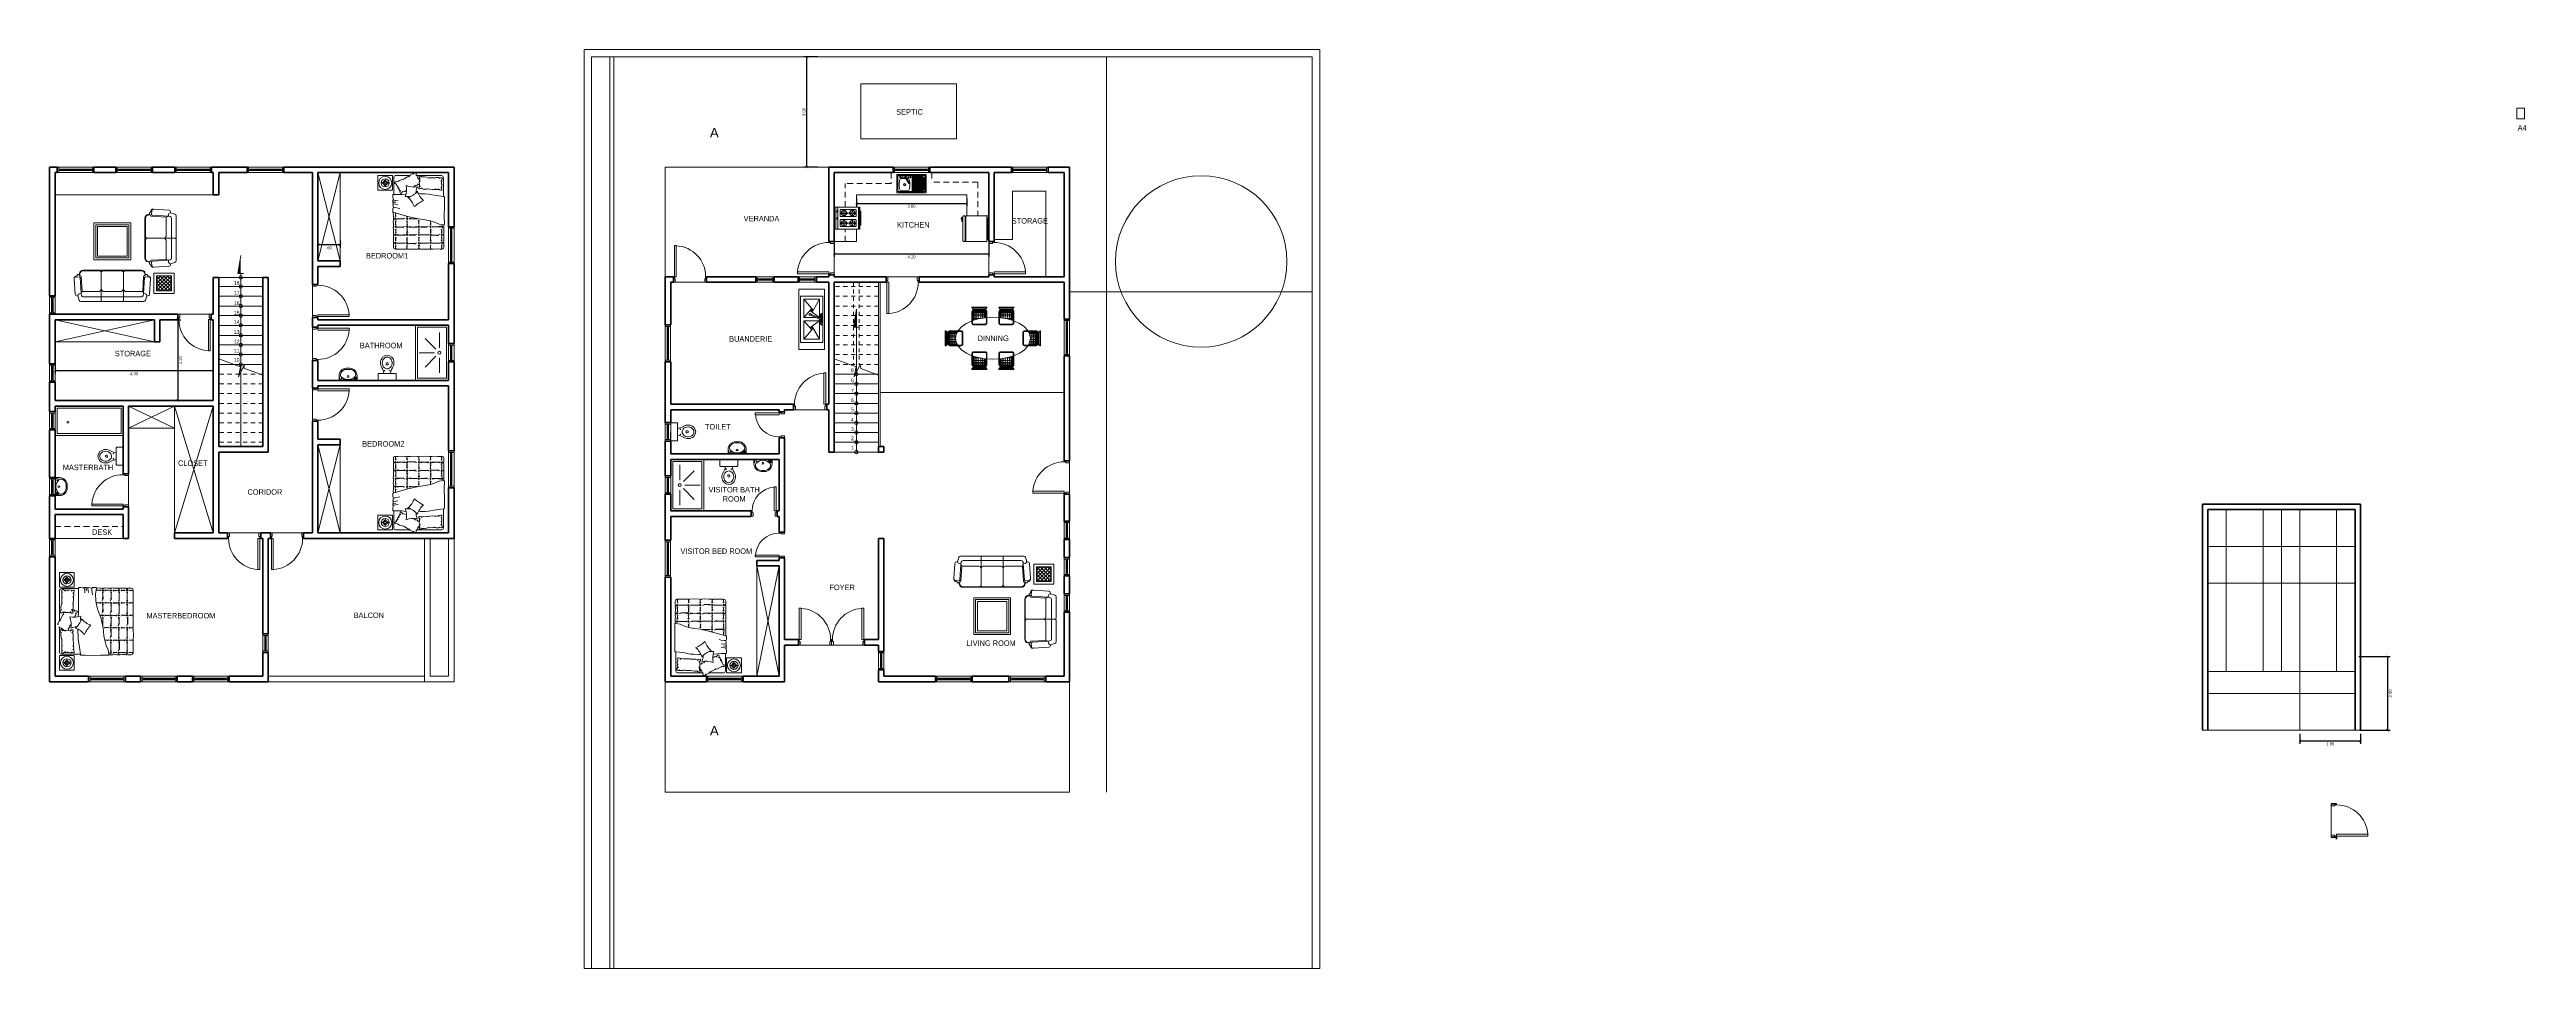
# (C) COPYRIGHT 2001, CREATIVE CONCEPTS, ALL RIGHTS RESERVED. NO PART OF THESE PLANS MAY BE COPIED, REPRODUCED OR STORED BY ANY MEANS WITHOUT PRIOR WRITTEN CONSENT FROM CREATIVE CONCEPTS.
# Model space of a CAD drawing. Header units: millimetres. Extents: x 209.2 to 276.5, y 30.2 to 55.2.
import ezdxf

# ---------------------------------------------------------------- set-up
doc = ezdxf.new("R2010")
doc.units = ezdxf.units.MM
doc.header["$PDMODE"] = 32
doc.linetypes.add('HIDDEN2', pattern=[4.7625, 3.175, -1.5875])
doc.layers.get('0').update_dxf_attribs({"lineweight": 0})
doc.layers.get('Defpoints').update_dxf_attribs({"color": 167, "lineweight": 0})
for name, color, linetype, lineweight in [('A-Concrete', 24, 'Continuous', 20), ('A-Dims', 22, 'Continuous', 0), ('A-Door', 40, 'Continuous', 0), ('A-Draw', 2, 'Continuous', 0), ('A-Floor level obj', 245, 'Continuous', 0), ('A-Furniture', 65, 'Continuous', 0), ('A-Kitchen', 44, 'Continuous', 0), ('A-Stair', 53, 'Continuous', 0), ('A-Text', 30, 'Continuous', 30), ('A-Wall', 153, 'Continuous', 40), ('A-Window', 6, 'Continuous', 0), ('A-Window Glass', 111, 'Continuous', 0), ('escalera', 252, 'Continuous', 0), ('P-SANIT', 43, 'Continuous', 0), ('proyecciones', 33, 'HIDDEN2', 0), ('TEXTO', 7, 'Continuous', 0)]:
    doc.layers.add(name, color=color, linetype=linetype, lineweight=lineweight)
doc.styles.add('ejes', font='swissel.ttf')
doc.styles.add('TEX', font='swissk.ttf', dxfattribs={"height": 0.2})
doc.dimstyles.new('DIM50', dxfattribs={"dimtxt": 0.08, "dimasz": 0.07, "dimexe": 0.08, "dimexo": 0.1, "dimgap": 0.04, "dimtad": 2, "dimzin": 4, "dimdsep": 46, "dimtxsty": 'ejes', "dimblk": 'ARCHTICK', "dimcen": 0.05, "dimadec": 0, "dimazin": 0, "dimtfac": 1, "dimtix": 1, "dimtmove": 0, "dimatfit": 3, "dimfxl": 0.08, "dimarcsym": 0})

# ---------------------------------------------------------------- blocks, each defined once
blk = doc.blocks.new('_ArchTick')
at = {"color": 0, "linetype": 'ByBlock', "const_width": 0.15}
blk.add_lwpolyline([(-0.5, -0.5), (0.5, 0.5)], dxfattribs=at)
blk = doc.blocks.new('*D148')
at = {"layer": 'A-Draw', "color": 0, "lineweight": -2}
for p, q in [((271.955, 38.657), (272.815, 38.657)), ((272.735, 38.657), (272.735, 36.657)), ((271.988, 36.657), (272.815, 36.657))]:
    blk.add_line(p, q, dxfattribs=at)
at = {"layer": 'Defpoints', "color": 0}
for p in [(271.855, 38.657), (271.888, 36.657), (272.735, 36.657)]:
    blk.add_point(p, dxfattribs=at)
at = {"layer": 'A-Draw', "color": 0, "lineweight": -2, "xscale": 0.07, "yscale": 0.07, "zscale": 0.07}
for p, rotation in [((272.735, 38.657), 90), ((272.735, 36.657), 270)]:
    blk.add_blockref('_ArchTick', p, dxfattribs=dict(at, rotation=rotation))
at = {"layer": 'A-Draw', "color": 0, "insert": (272.815, 37.657), "char_height": 0.08, "attachment_point": 5, "rotation": 90, "style": 'ejes'}
blk.add_mtext('2.00', dxfattribs=at)
blk = doc.blocks.new('A-Door-80cm')
at = {"color": 9}
blk.add_arc((196.296, 41.712), 0.85, 93.37387, 180, dxfattribs=at)
at = {"layer": 'A-Door'}
for p, q in [((196.246, 42.563), (196.246, 41.712)), ((196.296, 42.563), (196.246, 42.563)), ((196.296, 41.712), (196.296, 42.563)), ((195.421, 41.712), (195.421, 41.564)), ((195.421, 41.712), (195.446, 41.712)), ((195.421, 41.564), (195.471, 41.564)), ((195.446, 41.712), (195.446, 41.662)), ((195.446, 41.662), (195.471, 41.662)), ((195.471, 41.662), (195.471, 41.564)), ((196.296, 41.712), (196.246, 41.712)), ((196.271, 41.662), (196.271, 41.564)), ((196.296, 41.662), (196.271, 41.662)), ((196.271, 41.564), (196.321, 41.564)), ((196.296, 41.712), (196.296, 41.662)), ((196.296, 41.712), (196.321, 41.712)), ((196.321, 41.712), (196.321, 41.564))]:
    blk.add_line(p, q, dxfattribs=at)
at = {"layer": 'Defpoints'}
blk.add_line((195.471, 41.564), (196.271, 41.564), dxfattribs=at)
blk = doc.blocks.new('*D149')
at = {"layer": 'A-Draw', "color": 0, "lineweight": -2}
for p, q in [((270.355, 36.557), (270.355, 36.285)), ((272.005, 36.557), (272.005, 36.285)), ((270.355, 36.365), (272.005, 36.365))]:
    blk.add_line(p, q, dxfattribs=at)
at = {"layer": 'Defpoints', "color": 0}
for p in [(270.355, 36.657), (272.005, 36.657), (272.005, 36.365)]:
    blk.add_point(p, dxfattribs=at)
at = {"layer": 'A-Draw', "color": 0, "lineweight": -2, "xscale": 0.07, "yscale": 0.07, "zscale": 0.07, "rotation": 180}
blk.add_blockref('_ArchTick', (270.355, 36.365), dxfattribs=at)
at = {"layer": 'A-Draw', "color": 0, "lineweight": -2, "xscale": 0.07, "yscale": 0.07, "zscale": 0.07}
blk.add_blockref('_ArchTick', (272.005, 36.365), dxfattribs=at)
at = {"layer": 'A-Draw', "color": 0, "insert": (271.18, 36.285), "char_height": 0.08, "attachment_point": 5, "style": 'ejes'}
blk.add_mtext('1.65', dxfattribs=at)
blk = doc.blocks.new('bathroom shower stand rectangular')
at = {"layer": 'P-SANIT'}
for p, q in [((212.521, 39.63), (212.228, 39.923)), ((212.614, 39.67), (212.614, 40.084)), ((212.481, 39.535), (212.067, 39.535)), ((212.521, 39.439), (212.228, 39.146)), ((212.617, 39.399), (212.617, 38.985))]:
    blk.add_line(p, q, dxfattribs=at)
blk.add_lwpolyline([(212.866, 38.835), (211.966, 38.835), (211.966, 39.535), (211.966, 40.235), (212.866, 40.235), (212.866, 38.834)], dxfattribs=at)
blk.add_lwpolyline([(212.811, 38.89), (212.021, 38.89), (212.021, 40.18), (212.189, 40.18), (212.811, 40.18)], close=True, dxfattribs=at)
blk.add_circle((212.617, 39.535), 0.0406, dxfattribs=at)
blk = doc.blocks.new('A-Window-50cm')
at = {"layer": 'A-Window'}
for p, q in [((214.643, 40.335), (214.643, 39.915)), ((214.793, 39.915), (214.793, 40.335))]:
    blk.add_line(p, q, dxfattribs=at)
for points in [[(214.643, 40.375), (214.793, 40.375), (214.793, 40.335), (214.643, 40.335)], [(214.643, 39.915), (214.793, 39.915), (214.793, 39.875), (214.643, 39.875)]]:
    blk.add_lwpolyline(points, close=True, dxfattribs=at)
for points in [[(214.738, 40.335), (214.738, 40.299), (214.698, 40.299), (214.698, 40.335)], [(214.738, 39.915), (214.738, 39.951), (214.698, 39.951), (214.698, 39.915)]]:
    blk.add_lwpolyline(points, dxfattribs=at)
at = {"layer": 'A-Window Glass'}
for p, q in [((214.698, 40.299), (214.698, 39.951)), ((214.718, 40.299), (214.718, 39.951)), ((214.738, 40.299), (214.738, 39.951))]:
    blk.add_line(p, q, dxfattribs=at)
blk = doc.blocks.new('A-Window-100cm')
at = {"layer": 'A-Window'}
for p, q in [((204.148, 48.091), (203.228, 48.091)), ((203.228, 47.941), (204.148, 47.941))]:
    blk.add_line(p, q, dxfattribs=at)
for points in [[(203.188, 47.941), (203.188, 48.091), (203.228, 48.091), (203.228, 47.941)], [(204.148, 47.941), (204.148, 48.091), (204.188, 48.091), (204.188, 47.941)]]:
    blk.add_lwpolyline(points, close=True, dxfattribs=at)
for points in [[(203.228, 48.036), (203.265, 48.036), (203.265, 47.996), (203.228, 47.996)], [(204.148, 48.036), (204.112, 48.036), (204.112, 47.996), (204.148, 47.996)]]:
    blk.add_lwpolyline(points, dxfattribs=at)
at = {"layer": 'A-Window Glass'}
for p, q in [((203.265, 48.036), (204.112, 48.036)), ((203.265, 48.016), (204.112, 48.016)), ((203.265, 47.996), (204.112, 47.996))]:
    blk.add_line(p, q, dxfattribs=at)
blk = doc.blocks.new('Refri')
for p, q in [((0.045, 0.275), (0.07, 0.275)), ((0.651, 0.316), (0.651, -0.316)), ((0.07, -0.275), (0.045, -0.275))]:
    blk.add_line(p, q)
blk.add_lwpolyline([(0.02, -0.3), (0.045, -0.3), (0.045, 0.3), (0.02, 0.3)], close=True)
for points in [[(0.09, -0.35), (0.625, -0.35, 0.414214), (0.645, -0.33), (0.645, 0.33, 0.414214), (0.625, 0.35), (0.09, 0.35, 0.414214), (0.07, 0.33), (0.07, -0.33, 0.414214)], [(0.665, 0.33, -0.414214), (0.685, 0.35), (0.7, 0.35, -0.414214), (0.72, 0.33), (0.72, -0.33, -0.414214), (0.7, -0.35), (0.685, -0.35, -0.414214), (0.665, -0.33)], [(0.74, -0.202), (0.76, -0.202, 0.306268), (0.76, -0.252, -0.306268), (0.76, -0.302), (0.74, -0.302)]]:
    blk.add_lwpolyline(points, format="xyb", close=True)
for centre, radius, start, end in [((0.665, 0.33), 0.02, 180, 270), ((0.665, -0.33), 0.02, 90, 180), ((0.728, -0.22), 0.0184, 244.49203, 310.97397), ((0.73, -0.289), 0.0216, 62.13327, 117.16953)]:
    blk.add_arc(centre, radius, start, end)
blk = doc.blocks.new('A$C01DE3050')
at = {"layer": 'A-Kitchen'}
for p, q in [((0.107, 0.72), (0.493, 0.72)), ((0.107, 0.697), (0.107, 0.72)), ((0.493, 0.697), (0.493, 0.72)), ((0.6, 0.655), (0, 0.655)), ((0, 0.655), (0, 0)), ((0, 0.099), (0.6, 0.099)), ((0, 0.041), (0.6, 0.041)), ((0, 0), (0.6, 0)), ((0.03, 0.655), (0.03, 0.673)), ((0.069, 0.497), (0.141, 0.497)), ((0.069, 0.482), (0.141, 0.482)), ((0.069, 0.271), (0.141, 0.271)), ((0.069, 0.256), (0.141, 0.256)), ((0.155, 0.582), (0.17, 0.582)), ((0.155, 0.582), (0.155, 0.511)), ((0.155, 0.468), (0.155, 0.394)), ((0.155, 0.394), (0.17, 0.394)), ((0.155, 0.359), (0.17, 0.359)), ((0.155, 0.284), (0.155, 0.359)), ((0.155, 0.17), (0.155, 0.242)), ((0.155, 0.17), (0.17, 0.17)), ((0.17, 0.582), (0.17, 0.511)), ((0.17, 0.468), (0.17, 0.394)), ((0.17, 0.284), (0.17, 0.359)), ((0.17, 0.17), (0.17, 0.242)), ((0.183, 0.497), (0.258, 0.497)), ((0.183, 0.482), (0.258, 0.482)), ((0.183, 0.271), (0.258, 0.271)), ((0.183, 0.256), (0.258, 0.256)), ((0.417, 0.497), (0.342, 0.497)), ((0.417, 0.482), (0.342, 0.482)), ((0.417, 0.271), (0.342, 0.271)), ((0.417, 0.256), (0.342, 0.256)), ((0.43, 0.582), (0.43, 0.511)), ((0.445, 0.582), (0.43, 0.582)), ((0.43, 0.468), (0.43, 0.394)), ((0.445, 0.394), (0.43, 0.394)), ((0.43, 0.284), (0.43, 0.359)), ((0.445, 0.359), (0.43, 0.359)), ((0.43, 0.17), (0.43, 0.242)), ((0.445, 0.17), (0.43, 0.17)), ((0.445, 0.582), (0.445, 0.511)), ((0.445, 0.468), (0.445, 0.394)), ((0.445, 0.284), (0.445, 0.359)), ((0.445, 0.17), (0.445, 0.242)), ((0.531, 0.497), (0.459, 0.497)), ((0.531, 0.482), (0.459, 0.482)), ((0.531, 0.271), (0.459, 0.271)), ((0.531, 0.256), (0.459, 0.256)), ((0.57, 0.655), (0.57, 0.673)), ((0.6, 0), (0.6, 0.655))]:
    blk.add_line(p, q, dxfattribs=at)
blk.add_lwpolyline([(0, 0.673), (0.6, 0.673), (0.6, 0.697), (0, 0.697)], close=True, dxfattribs=at)
for points in [[(0.089, 0.593), (0.238, 0.593, -0.414214), (0.258, 0.573), (0.258, 0.179, -0.414214), (0.238, 0.159), (0.089, 0.159, -0.414214), (0.069, 0.179), (0.069, 0.573, -0.414214)], [(0.506, 0.593), (0.358, 0.593, 0.414214), (0.338, 0.573), (0.338, 0.179, 0.414214), (0.358, 0.159), (0.506, 0.159, 0.414214), (0.526, 0.179), (0.526, 0.573, 0.414214)]]:
    blk.add_lwpolyline(points, format="xyb", close=True, dxfattribs=at)
for centre, radius, start, end in [((0.162, 0.489), 0.0737, 95.83832, 174.16168), ((0.162, 0.489), 0.0737, 185.83832, 264.16168), ((0.162, 0.263), 0.0737, 95.83832, 174.16168), ((0.162, 0.263), 0.0737, 185.83832, 264.16168), ((0.162, 0.489), 0.0224, 160.44071, 199.55929), ((0.162, 0.263), 0.0224, 160.44071, 199.55929), ((0.162, 0.489), 0.0224, 70.44071, 109.55929), ((0.162, 0.489), 0.0224, 250.44071, 289.55929), ((0.162, 0.263), 0.0224, 70.44071, 109.55929), ((0.162, 0.263), 0.0224, 250.44071, 289.55929), ((0.162, 0.489), 0.0737, 5.83832, 84.16168), ((0.162, 0.489), 0.0737, 275.83832, 354.16168), ((0.162, 0.263), 0.0737, 5.83832, 84.16168), ((0.162, 0.263), 0.0737, 275.83832, 354.16168), ((0.162, 0.489), 0.0224, 340.44071, 19.55929), ((0.162, 0.263), 0.0224, 340.44071, 19.55929), ((0.438, 0.489), 0.0737, 95.83832, 174.16168), ((0.438, 0.489), 0.0737, 185.83832, 264.16168), ((0.438, 0.263), 0.0737, 95.83832, 174.16168), ((0.438, 0.263), 0.0737, 185.83832, 264.16168), ((0.438, 0.489), 0.0224, 160.44071, 199.55929), ((0.438, 0.263), 0.0224, 160.44071, 199.55929), ((0.438, 0.489), 0.0224, 70.44071, 109.55929), ((0.438, 0.489), 0.0224, 250.44071, 289.55929), ((0.438, 0.263), 0.0224, 70.44071, 109.55929), ((0.438, 0.263), 0.0224, 250.44071, 289.55929), ((0.438, 0.489), 0.0737, 5.83832, 84.16168), ((0.438, 0.489), 0.0737, 275.83832, 354.16168), ((0.438, 0.263), 0.0737, 5.83832, 84.16168), ((0.438, 0.263), 0.0737, 275.83832, 354.16168), ((0.438, 0.489), 0.0224, 340.44071, 19.55929), ((0.438, 0.263), 0.0224, 340.44071, 19.55929)]:
    blk.add_arc(centre, radius, start, end, dxfattribs=at)
for centre in [(0.115, 0.079), (0.306, 0.079)]:
    blk.add_ellipse(centre, major_axis=(0.0304, 0), ratio=0.249815, dxfattribs=at)
blk = doc.blocks.new('0D02D')
at = {"layer": 'P-SANIT'}
blk.add_lwpolyline([(0, -0.225), (0, 0.225, -0.414214), (0.02, 0.245), (0.165, 0.245, -0.414214), (0.19, 0.22), (0.19, -0.22, -0.414214), (0.165, -0.245), (0.02, -0.245, -0.414214)], format="xyb", close=True, dxfattribs=at)
for centre in [(0.264, 0.07), (0.264, -0.07)]:
    blk.add_circle(centre, 0.0075, dxfattribs=at)
for centre, radius, start, end in [((0.194, 0.345), 0.25, 269.14599, 307.05921), ((0.457, 0), 0.0372, 134.72312, 225.27688), ((0.194, -0.345), 0.25, 52.94079, 90.85401)]:
    blk.add_arc(centre, radius, start, end, dxfattribs=at)
for centre, major_axis, ratio, start_param, end_param in [((0.474, 0), (0.21, 0), 0.880952, 4.03357, 8.5328), ((0.446, 0), (-0.0364, 0), 0.800032, 1.138877, 5.144308)]:
    blk.add_ellipse(centre, major_axis=major_axis, ratio=ratio, start_param=start_param, end_param=end_param, dxfattribs=at)
blk.add_open_spline([(0.634, 0), (0.634, 0.032), (0.62, 0.064), (0.56, 0.122), (0.502, 0.141), (0.395, 0.126), (0.348, 0.094), (0.307, 0.015), (0.31, -0.031), (0.363, -0.107), (0.418, -0.135), (0.531, -0.135), (0.585, -0.107), (0.627, -0.047), (0.634, -0.023), (0.634, 0)], degree=3, knots=[0, 0, 0, 0, 0.739089, 0.739089, 1.723657, 1.723657, 2.708224, 2.708224, 3.692791, 3.692791, 4.714314, 4.714314, 5.735837, 5.735837, 6.283185, 6.283185, 6.283185, 6.283185], dxfattribs=at)
blk = doc.blocks.new('0D42D')
at = {"layer": 'P-SANIT'}
blk.add_lwpolyline([(0, -0.235), (0, 0.235, -0.414214), (0.01, 0.245), (0.129, 0.245, -0.414214), (0.329, 0.045), (0.329, -0.045, -0.414214), (0.129, -0.245), (0.01, -0.245, -0.414214)], format="xyb", close=True, dxfattribs=at)
for points in [[(0.095, -0.23), (0.058, -0.23, -0.091972), (0.052, -0.229), (0.025, -0.218, -0.310416), (0.015, -0.204), (0.015, 0.204, -0.310416), (0.025, 0.218), (0.052, 0.229, -0.091972), (0.058, 0.23), (0.095, 0.23)], [(0.198, 0.2, 0.236842), (0.109, 0.193, 0.231608), (0.025, 0)], [(0.212, -0.193, -0.27968), (0.109, -0.193, -0.231608), (0.025, 0)], [(0.198, 0.2, -0.296459), (0.299, 0.045), (0.299, -0.045, -0.270992), (0.212, -0.193, -0.270992)]]:
    blk.add_lwpolyline(points, format="xyb", dxfattribs=at)
for points in [[(0.023, -0.183), (0.051, -0.154), (0.058, -0.161), (0.03, -0.19)], [(0.03, -0.19), (0.058, -0.161), (0.065, -0.168), (0.037, -0.197)], [(0.037, -0.197), (0.065, -0.168), (0.072, -0.175), (0.044, -0.204)], [(0.044, -0.204), (0.072, -0.175), (0.079, -0.183), (0.051, -0.211)], [(0.051, -0.211), (0.079, -0.183), (0.086, -0.19), (0.058, -0.218)], [(0.058, -0.218), (0.086, -0.19), (0.093, -0.197), (0.065, -0.225)]]:
    blk.add_lwpolyline(points, close=True, dxfattribs=at)
for centre, radius in [((0.055, 0.175), 0.01), ((0.105, 0), 0.025)]:
    blk.add_circle(centre, radius, dxfattribs=at)
blk = doc.blocks.new('COMEDOR01')
at = {"layer": 'A-Furniture'}
for p, q in [((-356.873, -48.867), (-356.873, -49.13)), ((-356.869, -48.867), (-356.569, -48.867)), ((-356.864, -48.851), (-356.864, -48.831)), ((-356.843, -48.867), (-356.843, -49.12)), ((-356.814, -48.851), (-356.814, -48.831)), ((-356.803, -48.867), (-356.803, -49.108)), ((-356.753, -48.867), (-356.753, -49.096)), ((-356.685, -48.867), (-356.685, -49.081)), ((-356.635, -48.867), (-356.635, -49.072)), ((-356.624, -48.851), (-356.624, -48.831)), ((-356.595, -48.867), (-356.595, -49.066)), ((-356.574, -48.851), (-356.574, -48.831)), ((-356.565, -48.867), (-356.565, -49.062)), ((-356.155, -48.867), (-356.155, -49.062)), ((-355.851, -48.867), (-356.151, -48.867)), ((-356.146, -48.851), (-356.146, -48.831)), ((-356.125, -48.867), (-356.125, -49.066)), ((-356.096, -48.851), (-356.096, -48.831)), ((-356.085, -48.867), (-356.085, -49.072)), ((-356.035, -48.867), (-356.035, -49.081)), ((-355.967, -48.867), (-355.967, -49.096)), ((-355.917, -48.867), (-355.917, -49.108)), ((-355.906, -48.851), (-355.906, -48.831)), ((-355.877, -48.867), (-355.877, -49.12)), ((-355.856, -48.851), (-355.856, -48.831)), ((-355.847, -48.867), (-355.847, -49.13)), ((-357.56, -49.465), (-357.58, -49.465)), ((-357.56, -49.515), (-357.58, -49.515)), ((-357.544, -49.457), (-357.322, -49.457)), ((-357.544, -49.461), (-357.544, -49.761)), ((-357.544, -49.487), (-357.335, -49.487)), ((-357.544, -49.527), (-357.349, -49.527)), ((-357.534, -49.437), (-357.311, -49.437)), ((-357.534, -49.437), (-357.534, -49.785)), ((-357.514, -49.427), (-357.514, -49.794)), ((-357.305, -49.427), (-357.51, -49.427)), ((-357.484, -49.427), (-357.484, -49.794)), ((-357.444, -49.427), (-357.444, -49.794)), ((-357.394, -49.427), (-357.394, -49.794)), ((-357.326, -49.427), (-357.326, -49.466)), ((-356.903, -48.897), (-356.536, -48.897)), ((-356.903, -49.14), (-356.903, -48.901)), ((-356.903, -48.927), (-356.535, -48.927)), ((-356.903, -48.967), (-356.535, -48.967)), ((-356.903, -49.017), (-356.535, -49.017)), ((-356.903, -49.084), (-356.702, -49.084)), ((-356.893, -48.877), (-356.893, -49.137)), ((-356.893, -48.877), (-356.545, -48.877)), ((-356.545, -48.877), (-356.545, -49.06)), ((-356.535, -48.901), (-356.535, -49.059)), ((-355.818, -48.897), (-356.185, -48.897)), ((-356.185, -48.901), (-356.185, -49.059)), ((-355.817, -48.927), (-356.185, -48.927)), ((-355.817, -48.967), (-356.185, -48.967)), ((-355.817, -49.017), (-356.185, -49.017)), ((-355.827, -48.877), (-356.175, -48.877)), ((-356.175, -48.877), (-356.175, -49.06)), ((-355.817, -49.084), (-356.018, -49.084)), ((-355.827, -48.877), (-355.827, -49.137)), ((-355.817, -49.14), (-355.817, -48.901)), ((-355.415, -49.427), (-355.21, -49.427)), ((-355.186, -49.437), (-355.409, -49.437)), ((-355.177, -49.457), (-355.399, -49.457)), ((-355.394, -49.427), (-355.394, -49.466)), ((-355.176, -49.487), (-355.385, -49.487)), ((-355.176, -49.527), (-355.371, -49.527)), ((-355.326, -49.427), (-355.326, -49.794)), ((-355.276, -49.427), (-355.276, -49.794)), ((-355.236, -49.427), (-355.236, -49.794)), ((-355.206, -49.427), (-355.206, -49.794)), ((-355.186, -49.437), (-355.186, -49.785)), ((-355.176, -49.461), (-355.176, -49.761)), ((-355.16, -49.465), (-355.14, -49.465)), ((-355.16, -49.515), (-355.14, -49.515)), ((-357.56, -49.706), (-357.58, -49.706)), ((-357.56, -49.756), (-357.58, -49.756)), ((-357.544, -49.577), (-357.36, -49.577)), ((-357.544, -49.644), (-357.358, -49.644)), ((-357.544, -49.694), (-357.349, -49.694)), ((-357.544, -49.734), (-357.335, -49.734)), ((-357.544, -49.764), (-357.322, -49.764)), ((-357.534, -49.784), (-357.311, -49.784)), ((-357.51, -49.794), (-357.305, -49.794)), ((-357.326, -49.755), (-357.326, -49.794)), ((-356.903, -50.081), (-356.903, -50.321)), ((-356.903, -50.137), (-356.702, -50.137)), ((-356.893, -50.345), (-356.893, -50.084)), ((-356.873, -50.354), (-356.873, -50.091)), ((-356.843, -50.354), (-356.843, -50.101)), ((-356.803, -50.354), (-356.803, -50.113)), ((-356.753, -50.354), (-356.753, -50.126)), ((-356.685, -50.354), (-356.685, -50.14)), ((-356.635, -50.354), (-356.635, -50.149)), ((-356.595, -50.354), (-356.595, -50.155)), ((-356.565, -50.354), (-356.565, -50.159)), ((-356.545, -50.345), (-356.545, -50.161)), ((-356.535, -50.321), (-356.535, -50.162)), ((-356.185, -50.321), (-356.185, -50.162)), ((-356.175, -50.345), (-356.175, -50.161)), ((-356.155, -50.354), (-356.155, -50.159)), ((-356.125, -50.354), (-356.125, -50.155)), ((-356.085, -50.354), (-356.085, -50.149)), ((-356.035, -50.354), (-356.035, -50.14)), ((-355.817, -50.137), (-356.018, -50.137)), ((-355.967, -50.354), (-355.967, -50.126)), ((-355.917, -50.354), (-355.917, -50.113)), ((-355.877, -50.354), (-355.877, -50.101)), ((-355.847, -50.354), (-355.847, -50.091)), ((-355.827, -50.345), (-355.827, -50.084)), ((-355.817, -50.081), (-355.817, -50.321)), ((-355.21, -49.794), (-355.415, -49.794)), ((-355.186, -49.784), (-355.409, -49.784)), ((-355.177, -49.764), (-355.399, -49.764)), ((-355.394, -49.755), (-355.394, -49.794)), ((-355.176, -49.734), (-355.385, -49.734)), ((-355.176, -49.694), (-355.371, -49.694)), ((-355.176, -49.644), (-355.362, -49.644)), ((-355.176, -49.577), (-355.36, -49.577)), ((-355.16, -49.706), (-355.14, -49.706)), ((-355.16, -49.756), (-355.14, -49.756)), ((-356.903, -50.204), (-356.535, -50.204)), ((-356.903, -50.254), (-356.535, -50.254)), ((-356.903, -50.294), (-356.535, -50.294)), ((-356.903, -50.324), (-356.536, -50.324)), ((-356.893, -50.344), (-356.545, -50.344)), ((-356.869, -50.354), (-356.569, -50.354)), ((-356.864, -50.371), (-356.864, -50.391)), ((-356.814, -50.371), (-356.814, -50.391)), ((-356.624, -50.371), (-356.624, -50.391)), ((-356.574, -50.371), (-356.574, -50.391)), ((-355.817, -50.204), (-356.185, -50.204)), ((-355.817, -50.254), (-356.185, -50.254)), ((-355.817, -50.294), (-356.185, -50.294)), ((-355.818, -50.324), (-356.185, -50.324)), ((-355.827, -50.344), (-356.175, -50.344)), ((-355.851, -50.354), (-356.151, -50.354)), ((-356.146, -50.371), (-356.146, -50.391)), ((-356.096, -50.371), (-356.096, -50.391)), ((-355.906, -50.371), (-355.906, -50.391)), ((-355.856, -50.371), (-355.856, -50.391))]:
    blk.add_line(p, q, dxfattribs=at)
at = {"layer": 'A-Furniture', "linetype": 'HIDDEN2', "ltscale": 0.5}
for p, q in [((-357.21, -49.427), (-357.305, -49.427)), ((-357.176, -49.761), (-357.176, -49.461)), ((-356.903, -49.201), (-356.903, -49.14)), ((-356.569, -49.234), (-356.869, -49.234)), ((-356.535, -49.059), (-356.535, -49.201)), ((-356.185, -49.059), (-356.185, -49.201)), ((-356.151, -49.234), (-355.851, -49.234)), ((-355.817, -49.201), (-355.817, -49.14)), ((-355.544, -49.761), (-355.544, -49.461)), ((-355.51, -49.427), (-355.415, -49.427)), ((-357.305, -49.794), (-357.21, -49.794)), ((-356.903, -50.021), (-356.903, -50.081)), ((-356.569, -49.987), (-356.869, -49.987)), ((-356.535, -50.162), (-356.535, -50.021)), ((-356.185, -50.162), (-356.185, -50.021)), ((-356.151, -49.987), (-355.851, -49.987)), ((-355.817, -50.021), (-355.817, -50.081)), ((-355.415, -49.794), (-355.51, -49.794))]:
    blk.add_line(p, q, dxfattribs=at)
at = {"layer": 'A-Furniture'}
for points in [[(-356.919, -48.801), (-356.519, -48.801), (-356.519, -48.781), (-356.919, -48.781)], [(-355.801, -48.801), (-356.201, -48.801), (-356.201, -48.781), (-355.801, -48.781)], [(-357.61, -49.411), (-357.61, -49.811), (-357.63, -49.811), (-357.63, -49.411)], [(-355.11, -49.411), (-355.11, -49.811), (-355.09, -49.811), (-355.09, -49.411)], [(-356.919, -50.421), (-356.519, -50.421), (-356.519, -50.441), (-356.919, -50.441)], [(-355.801, -50.421), (-356.201, -50.421), (-356.201, -50.441), (-355.801, -50.441)]]:
    blk.add_lwpolyline(points, close=True, dxfattribs=at)
for points in [[(-356.919, -49.146), (-356.919, -48.901, -0.414214), (-356.869, -48.851), (-356.569, -48.851, -0.414214), (-356.519, -48.901), (-356.519, -49.058)], [(-356.903, -48.801), (-356.903, -48.811, 0.414214), (-356.883, -48.831), (-356.555, -48.831, 0.414214), (-356.535, -48.811), (-356.535, -48.801)], [(-355.801, -49.146), (-355.801, -48.901, 0.414214), (-355.851, -48.851), (-356.151, -48.851, 0.414214), (-356.201, -48.901), (-356.201, -49.058)], [(-355.817, -48.801), (-355.817, -48.811, -0.414214), (-355.837, -48.831), (-356.165, -48.831, -0.414214), (-356.185, -48.811), (-356.185, -48.801)], [(-357.61, -49.427), (-357.6, -49.427, -0.414214), (-357.58, -49.447), (-357.58, -49.774, -0.414214), (-357.6, -49.794), (-357.61, -49.794)], [(-357.294, -49.411), (-357.51, -49.411, 0.414214), (-357.56, -49.461), (-357.56, -49.761, 0.414214), (-357.51, -49.811), (-357.294, -49.811)], [(-355.426, -49.411), (-355.21, -49.411, -0.414214), (-355.16, -49.461), (-355.16, -49.761, -0.414214), (-355.21, -49.811), (-355.426, -49.811)], [(-355.11, -49.427), (-355.12, -49.427, 0.414214), (-355.14, -49.447), (-355.14, -49.774, 0.414214), (-355.12, -49.794), (-355.11, -49.794)], [(-356.919, -50.075), (-356.919, -50.321, 0.414214), (-356.869, -50.371), (-356.569, -50.371, 0.414214), (-356.519, -50.321), (-356.519, -50.163)], [(-355.801, -50.075), (-355.801, -50.321, -0.414214), (-355.851, -50.371), (-356.151, -50.371, -0.414214), (-356.201, -50.321), (-356.201, -50.163)], [(-356.903, -50.421), (-356.903, -50.411, -0.414214), (-356.883, -50.391), (-356.555, -50.391, -0.414214), (-356.535, -50.411), (-356.535, -50.421)], [(-355.817, -50.421), (-355.817, -50.411, 0.414214), (-355.837, -50.391), (-356.165, -50.391, 0.414214), (-356.185, -50.411), (-356.185, -50.421)]]:
    blk.add_lwpolyline(points, format="xyb", dxfattribs=at)
at = {"layer": 'A-Furniture', "linetype": 'HIDDEN2', "ltscale": 0.5}
for points in [[(-357.294, -49.811), (-357.21, -49.811, 0.414214), (-357.16, -49.761), (-357.16, -49.461, 0.414214), (-357.21, -49.411), (-357.294, -49.411)], [(-356.519, -49.058), (-356.519, -49.201, -0.414214), (-356.569, -49.251), (-356.869, -49.251, -0.414214), (-356.919, -49.201), (-356.919, -49.146)], [(-356.201, -49.058), (-356.201, -49.201, 0.414214), (-356.151, -49.251), (-355.851, -49.251, 0.414214), (-355.801, -49.201), (-355.801, -49.146)], [(-355.426, -49.811), (-355.51, -49.811, -0.414214), (-355.56, -49.761), (-355.56, -49.461, -0.414214), (-355.51, -49.411), (-355.426, -49.411)], [(-356.519, -50.163), (-356.519, -50.021, 0.414214), (-356.569, -49.971), (-356.869, -49.971, 0.414214), (-356.919, -50.021), (-356.919, -50.075)], [(-356.201, -50.163), (-356.201, -50.021, -0.414214), (-356.151, -49.971), (-355.851, -49.971, -0.414214), (-355.801, -50.021), (-355.801, -50.075)]]:
    blk.add_lwpolyline(points, format="xyb", dxfattribs=at)
at = {"layer": 'A-Furniture'}
for centre, start, end in [((-356.869, -48.901), 90, 180), ((-356.569, -48.901), 0, 90), ((-356.151, -48.901), 90, 180), ((-355.851, -48.901), 0, 90), ((-357.51, -49.461), 90, 180), ((-355.21, -49.461), 0, 90), ((-357.51, -49.761), 180, 270), ((-355.21, -49.761), 270, 0), ((-356.869, -50.321), 180, 270), ((-356.569, -50.321), 270, 0), ((-356.151, -50.321), 180, 270), ((-355.851, -50.321), 270, 0)]:
    blk.add_arc(centre, 0.0337, start, end, dxfattribs=at)
at = {"layer": 'A-Furniture', "linetype": 'HIDDEN2', "ltscale": 0.5}
for centre, start, end in [((-357.21, -49.461), 0, 90), ((-356.869, -49.201), 180, 270), ((-356.569, -49.201), 270, 0), ((-356.151, -49.201), 180, 270), ((-355.851, -49.201), 270, 0), ((-355.51, -49.461), 90, 180), ((-357.21, -49.761), 270, 0), ((-356.869, -50.021), 90, 180), ((-356.569, -50.021), 0, 90), ((-356.151, -50.021), 90, 180), ((-355.851, -50.021), 0, 90), ((-355.51, -49.761), 180, 270)]:
    blk.add_arc(centre, 0.0337, start, end, dxfattribs=at)
at = {"layer": 'A-Furniture'}
blk.add_ellipse((-356.36, -49.611), major_axis=(-1, 0), ratio=0.56, dxfattribs=at)
blk = doc.blocks.new('*X8')
at = {"color": 0}
for p, q in [((89.403, 10.898), (89.803, 11.298)), ((89.403, 10.997), (89.704, 11.298)), ((89.403, 11.096), (89.605, 11.298)), ((89.403, 11.195), (89.506, 11.298)), ((89.403, 11.294), (89.407, 11.298)), ((89.803, 10.898), (89.403, 11.298)), ((89.704, 10.898), (89.403, 11.199)), ((89.605, 10.898), (89.403, 11.1)), ((89.506, 10.898), (89.403, 11.001)), ((89.407, 10.898), (89.403, 10.902)), ((89.803, 10.997), (89.502, 11.298)), ((89.502, 10.898), (89.803, 11.199)), ((89.803, 11.096), (89.601, 11.298)), ((89.601, 10.898), (89.803, 11.1)), ((89.803, 11.195), (89.7, 11.298)), ((89.7, 10.898), (89.803, 11.001)), ((89.803, 11.294), (89.798, 11.298)), ((89.798, 10.898), (89.803, 10.902))]:
    blk.add_line(p, q, dxfattribs=at)
blk = doc.blocks.new('sofas')
at = {"layer": 'A-Furniture'}
for p, q in [((205.642, 39.347), (205.207, 39.347)), ((205.642, 39.347), (205.967, 39.347)), ((203.955, 37.977), (203.955, 38.412)), ((204.555, 37.977), (204.555, 38.412)), ((203.955, 37.977), (203.955, 37.652)), ((204.555, 37.977), (204.555, 37.652))]:
    blk.add_line(p, q, dxfattribs=at)
for points in [[(204.755, 39.764), (204.755, 38.764), (203.755, 38.764), (203.755, 39.764)], [(204.705, 39.714), (204.705, 38.814), (203.805, 38.814), (203.805, 39.714)], [(204.655, 39.664), (204.655, 38.864), (203.855, 38.864), (203.855, 39.664)], [(205.935, 37.846), (205.935, 38.396), (205.385, 38.396), (205.385, 37.846)], [(205.86, 37.921), (205.86, 38.321), (205.46, 38.321), (205.46, 37.921)]]:
    blk.add_lwpolyline(points, close=True, dxfattribs=at)
for points in [[(205.207, 39.347, -0.414214), (205.157, 39.397), (205.157, 39.893, -0.372588), (205.23, 39.977), (205.285, 39.991), (205.262, 40.001), (205.227, 39.992, 0.370178), (205.142, 39.893), (205.142, 38.801, 0.370178), (205.227, 38.702), (205.262, 38.693), (205.285, 38.703), (205.23, 38.717, -0.372588), (205.157, 38.801), (205.157, 39.297, -0.414214), (205.207, 39.347)], [(205.262, 40.001), (205.262, 40.042), (205.266, 40.043, 0.323545), (205.304, 40.088), (205.304, 40.091, -0.414214), (205.357, 40.137), (205.379, 40.137)], [(205.967, 39.347, 0.414214), (205.992, 39.372), (205.992, 39.955, 0.33005), (205.957, 40.003), (205.839, 40.039), (205.839, 40.06, 0.394867), (205.792, 40.11), (205.379, 40.137, 0.414214), (205.326, 40.091), (205.32, 40, 0.414214), (205.343, 39.974), (205.778, 39.945), (205.717, 39.922), (205.308, 39.947, -0.396542), (205.285, 39.972), (205.285, 39.991)], [(205.642, 39.347, 0.324936), (205.717, 39.397), (205.717, 39.922)], [(205.835, 40.039, 0.369416), (205.786, 39.997), (205.778, 39.945), (205.826, 39.937, -0.366122), (205.867, 39.887), (205.867, 39.347)], [(205.967, 39.347, -0.414214), (205.992, 39.322), (205.992, 38.739, -0.33005), (205.957, 38.692), (205.839, 38.656), (205.839, 38.634, -0.394867), (205.792, 38.585), (205.379, 38.557, -0.414214), (205.326, 38.604), (205.32, 38.694, -0.414214), (205.343, 38.721), (205.778, 38.75), (205.717, 38.772), (205.308, 38.747, 0.396542), (205.285, 38.722), (205.285, 38.703)], [(205.717, 38.772), (205.717, 39.297, 0.324936), (205.642, 39.347, 0.297175)], [(205.835, 38.656, -0.369416), (205.786, 38.698), (205.778, 38.75), (205.826, 38.758, 0.366122), (205.867, 38.807), (205.867, 39.347)], [(205.262, 38.693), (205.262, 38.653), (205.266, 38.652, -0.323545), (205.304, 38.606), (205.304, 38.604, 0.414214), (205.357, 38.557), (205.379, 38.557)], [(203.351, 38.358), (203.31, 38.358), (203.309, 38.353, -0.323545), (203.264, 38.316), (203.261, 38.315, 0.414214), (203.215, 38.262), (203.215, 38.24)], [(204.255, 37.627), (203.98, 37.627, -0.414214), (203.955, 37.652, -0.414214), (203.93, 37.627), (203.397, 37.627, -0.33005), (203.349, 37.662), (203.313, 37.781), (203.292, 37.781, -0.394867), (203.242, 37.827), (203.215, 38.24, -0.414214), (203.261, 38.293), (203.352, 38.299, -0.414214), (203.378, 38.276), (203.407, 37.842), (203.43, 37.902), (203.405, 38.311, 0.396542), (203.38, 38.335), (203.361, 38.335)], [(203.313, 37.784, -0.369416), (203.356, 37.834), (203.407, 37.842), (203.415, 37.794, 0.366122), (203.465, 37.752), (204.255, 37.752)], [(205.08, 37.902), (204.605, 37.902, -0.324936), (204.555, 37.977, -0.324936), (204.505, 37.902), (204.255, 37.902), (204.005, 37.902, -0.324936), (203.955, 37.977, -0.324936), (203.905, 37.902), (203.43, 37.902)], [(204.255, 37.627), (204.53, 37.627, 0.414214), (204.555, 37.652, 0.414214), (204.58, 37.627), (205.113, 37.627, 0.33005), (205.16, 37.662), (205.196, 37.781), (205.218, 37.781, 0.394867), (205.268, 37.827), (205.295, 38.24, 0.414214), (205.248, 38.293), (205.158, 38.299, 0.414214), (205.131, 38.276), (205.102, 37.842), (205.08, 37.902), (205.105, 38.311, -0.396542), (205.13, 38.335), (205.149, 38.335)], [(205.196, 37.784, 0.369416), (205.154, 37.834), (205.102, 37.842), (205.094, 37.794, -0.366122), (205.045, 37.752), (204.255, 37.752)], [(205.159, 38.358), (205.199, 38.358), (205.201, 38.353, 0.323545), (205.246, 38.316), (205.248, 38.315, -0.414214), (205.295, 38.262), (205.295, 38.24)]]:
    blk.add_lwpolyline(points, format="xyb", dxfattribs=at)
blk.add_lwpolyline([(204.505, 38.462), (204.005, 38.462, 0.414214), (203.955, 38.412, 0.414214), (203.905, 38.462), (203.459, 38.462, 0.372588), (203.375, 38.389), (203.361, 38.335), (203.351, 38.358), (203.36, 38.392, -0.370178), (203.459, 38.477), (205.051, 38.477, -0.370178), (205.15, 38.392), (205.159, 38.358), (205.149, 38.335), (205.135, 38.389, 0.372588), (205.051, 38.462), (204.605, 38.462, 0.414214), (204.555, 38.412, 0.414214)], format="xyb", close=True, dxfattribs=at)
at = {"layer": 'A-Furniture', "xscale": -1, "rotation": 90.00000000000009}
blk.add_blockref('*X8', (216.758, 127.723), dxfattribs=at)
blk = doc.blocks.new('A-door-60cm')
at = {"color": 9}
blk.add_arc((213.335, 38.889), 0.65, 94.25002, 180, dxfattribs=at)
at = {"layer": 'A-Door'}
for p, q in [((213.285, 39.539), (213.285, 38.889)), ((213.335, 39.539), (213.285, 39.539)), ((213.335, 38.889), (213.335, 39.539)), ((212.66, 38.889), (212.66, 38.741)), ((212.66, 38.889), (212.685, 38.889)), ((212.66, 38.741), (212.71, 38.741)), ((212.685, 38.889), (212.685, 38.839)), ((212.685, 38.839), (212.71, 38.839)), ((212.71, 38.839), (212.71, 38.741)), ((213.335, 38.889), (213.285, 38.889)), ((213.31, 38.839), (213.31, 38.741)), ((213.335, 38.839), (213.31, 38.839)), ((213.31, 38.741), (213.36, 38.741)), ((213.335, 38.889), (213.335, 38.839)), ((213.335, 38.889), (213.36, 38.889)), ((213.36, 38.889), (213.36, 38.741))]:
    blk.add_line(p, q, dxfattribs=at)
blk = doc.blocks.new('Lavarrop')
for p, q in [((-1.38, -0.12), (-0.977, -0.356)), ((-1.38, -0.614), (-1.034, -0.322)), ((-0.8, -0.614), (-1.087, -0.367)), ((-0.8, -0.12), (-1.025, -0.42)), ((-0.789, -0.12), (-0.8, -0.12)), ((-0.7, -0.12), (-0.753, -0.12)), ((-0.7, -0.12), (-0.475, -0.42)), ((-0.7, -0.614), (-0.413, -0.367)), ((-0.12, -0.12), (-0.523, -0.356)), ((-0.12, -0.614), (-0.466, -0.322))]:
    blk.add_line(p, q)
for points in [[(-0.02, -0.02), (-0.02, -0.714), (-1.48, -0.714), (-1.48, -0.02)], [(-0.7, -0.12), (-0.7, -0.614), (-0.12, -0.614), (-0.12, -0.12)]]:
    blk.add_lwpolyline(points, close=True)
for points in [[(-0.8, -0.614), (-1.38, -0.614), (-1.38, -0.12), (-0.8, -0.12), (-0.8, -0.145)], [(-0.8, -0.229), (-0.8, -0.614)]]:
    blk.add_lwpolyline(points)
for points in [[(-0.929, -0.068, -0.172395), (-0.896, -0.088), (-0.831, -0.079, 1.029096), (-0.831, -0.061), (-0.932, -0.047)], [(-0.875, -0.436), (-0.863, -0.388, -0.387834), (-0.902, -0.371), (-0.928, -0.414, 0.745412)], [(-0.865, -0.381), (-0.735, -0.077, 1), (-0.765, -0.064), (-0.895, -0.368, 0.282417)], [(-0.571, -0.068, 0.172395), (-0.604, -0.088), (-0.669, -0.079, -1.029096), (-0.669, -0.061), (-0.568, -0.047)]]:
    blk.add_lwpolyline(points, format="xyb", close=True)
for points in [[(-0.644, -0.058, 0.289699), (-0.67, -0.041), (-0.721, -0.041, 0.41176), (-0.779, -0.041), (-0.83, -0.041, 0.289699), (-0.856, -0.058)], [(-0.856, -0.082, 0.289699), (-0.83, -0.099), (-0.78, -0.099, 0.41176)], [(-0.749, -0.111, 0.19306), (-0.721, -0.099), (-0.67, -0.099, 0.289699), (-0.644, -0.082)]]:
    blk.add_lwpolyline(points, format="xyb")
for centre in [(-1.031, -0.367), (-0.469, -0.367)]:
    blk.add_circle(centre, 0.024)
for centre, radius, start, end in [((-0.83, -0.07), 0.0185, 215.59736, 144.40264), ((-0.75, -0.07), 0.0292, 281.59259, 212.14379), ((-0.67, -0.07), 0.0185, 35.59736, 324.40264)]:
    blk.add_arc(centre, radius, start, end)
blk = doc.blocks.new('lavabo buanderie')
at = {"layer": 'P-SANIT'}
for p, q in [((207.591, 29.274), (209.234, 29.274)), ((207.592, 29.274), (207.592, 28.574)), ((209.234, 29.274), (209.234, 28.574)), ((207.591, 28.574), (209.234, 28.574))]:
    blk.add_line(p, q, dxfattribs=at)
at = {"layer": 'P-SANIT', "xscale": 0.8645533141210183, "yscale": 0.8645533141210535, "zscale": 0.8645533141210373, "rotation": 359.9999268936758}
blk.add_blockref('Lavarrop', (209.061, 29.24), dxfattribs=at)
blk = doc.blocks.new('Fregadero derecho')
for p, q in [((1.12, -0.5), (1.12, 0)), ((1.12, 0), (1.92, 0)), ((1.92, 0), (1.92, -0.5)), ((1.92, -0.5), (1.12, -0.5)), ((1.135, -0.432), (1.135, -0.058)), ((1.145, -0.432), (1.145, -0.058)), ((1.508, -0.076), (1.17, -0.076)), ((1.508, -0.1), (1.17, -0.1)), ((1.508, -0.124), (1.17, -0.124)), ((1.508, -0.149), (1.17, -0.149)), ((1.508, -0.173), (1.17, -0.173)), ((1.508, -0.197), (1.17, -0.197)), ((1.508, -0.221), (1.17, -0.221)), ((1.508, -0.245), (1.17, -0.245)), ((1.508, -0.269), (1.17, -0.269)), ((1.508, -0.293), (1.17, -0.293)), ((1.508, -0.317), (1.17, -0.317)), ((1.508, -0.341), (1.17, -0.341)), ((1.508, -0.366), (1.17, -0.366)), ((1.508, -0.39), (1.17, -0.39)), ((1.508, -0.414), (1.17, -0.414)), ((1.175, -0.018), (1.865, -0.018)), ((1.175, -0.028), (1.865, -0.028)), ((1.175, -0.462), (1.865, -0.462)), ((1.175, -0.472), (1.865, -0.472)), ((1.508, -0.438), (1.198, -0.438)), ((1.508, -0.052), (1.21, -0.052)), ((1.562, -0.058), (1.548, -0.058)), ((1.548, -0.058), (1.548, -0.07)), ((1.548, -0.07), (1.562, -0.07)), ((1.574, -0.231), (1.667, -0.07)), ((1.689, -0.082), (1.596, -0.243)), ((1.809, -0.058), (1.823, -0.058)), ((1.823, -0.07), (1.809, -0.07)), ((1.823, -0.058), (1.823, -0.07)), ((1.895, -0.058), (1.895, -0.432)), ((1.905, -0.058), (1.905, -0.432))]:
    blk.add_line(p, q)
blk.add_lwpolyline([(1.685, -0.089), (1.835, -0.089), (1.835, -0.039), (1.535, -0.039), (1.535, -0.089), (1.656, -0.089)])
for centre, radius in [((1.585, -0.064), 0.025), ((1.685, -0.064), 0.0187), ((1.703, -0.273), 0.0323), ((1.703, -0.273), 0.0234), ((1.785, -0.064), 0.025)]:
    blk.add_circle(centre, radius)
for centre, radius, start, end in [((1.175, -0.058), 0.04, 90, 180), ((1.175, -0.432), 0.04, 180, 270), ((1.175, -0.058), 0.03, 90, 180), ((1.175, -0.432), 0.03, 180, 270), ((2.202, -0.275), 0.637, 169.61876, 180), ((2.202, -0.275), 0.637, 180, 190.38124), ((1.585, -0.237), 0.0125, 150, 330), ((1.638, -0.172), 0.0638, 97.23, 169.61876), ((1.638, -0.378), 0.0638, 190.38124, 262.77), ((1.71, -0.741), 0.637, 95.7272, 97.23), ((1.71, 0.191), 0.637, 262.77, 270), ((1.71, -0.741), 0.637, 90, 93.00475), ((1.71, -0.741), 0.637, 82.77, 90), ((1.71, 0.191), 0.637, 270, 277.23), ((1.782, -0.172), 0.0638, 10.38124, 82.77), ((1.782, -0.378), 0.0638, 277.23, 349.61876), ((1.218, -0.275), 0.637, 0, 10.38124), ((1.218, -0.275), 0.637, 349.61876, 0), ((1.865, -0.058), 0.04, 0, 90), ((1.865, -0.058), 0.03, 0, 90), ((1.865, -0.432), 0.03, 270, 0), ((1.865, -0.432), 0.04, 270, 0)]:
    blk.add_arc(centre, radius, start, end)
blk = doc.blocks.new('A$C242702AF')
at = {"layer": 'A-Furniture'}
for p, q in [((0.77, 2.027), (0.745, 2)), ((0.836, 2.062), (0.849, 2.039)), ((0.836, 2.062), (0.868, 2.052)), ((0.868, 2.052), (0.932, 2.015)), ((0.015, 1.437), (0.029, 1.437)), ((0.029, 1.437), (0.029, 1.956)), ((0.079, 2.006), (0.75, 2.006)), ((0.522, 1.504), (0.656, 1.508)), ((0.656, 1.508), (0.713, 1.513)), ((0.679, 1.77), (0.679, 1.775)), ((0.679, 1.697), (0.679, 1.701)), ((0.735, 1.965), (0.712, 1.928)), ((0.745, 2), (0.735, 1.965)), ((0.772, 1.581), (0.778, 1.533)), ((0.932, 2.015), (0.969, 1.975)), ((0.941, 2.006), (1.329, 2.006)), ((1.24, 1.637), (1.242, 1.641)), ((1.379, 1.571), (1.379, 1.956)), ((1.379, 1.571), (1.379, 1.488)), ((1.379, 1.488), (1.39, 1.488)), ((1.398, 1.352), (1.381, 1.337)), ((1.412, 2.006), (1.412, 1.606)), ((1.812, 2.006), (1.412, 2.006)), ((1.412, 1.606), (1.812, 1.606)), ((1.812, 1.606), (1.812, 2.006)), ((1.262, 1.118), (1.211, 1.107)), ((1.329, 1.324), (1.262, 1.316)), ((1.343, 1.132), (1.262, 1.118)), ((1.374, 1.234), (1.267, 1.217)), ((1.325, 1.278), (1.384, 1.285)), ((1.381, 1.337), (1.329, 1.324)), ((1.379, 1.13), (1.343, 1.132)), ((1.396, 1.239), (1.374, 1.234)), ((1.397, 1.123), (1.379, 1.13)), ((1.379, 1.001), (1.39, 1.001)), ((1.384, 1.285), (1.399, 1.276)), ((1.39, 1.001), (1.39, 0.986)), ((1.39, 0.889), (1.39, 0.847)), ((1.39, 0.813), (1.39, 0.775)), ((1.39, 0.681), (1.39, 0.644)), ((1.406, 1.259), (1.396, 1.239)), ((1.404, 1.107), (1.397, 1.123)), ((1.399, 1.276), (1.406, 1.259)), ((0.015, 0.625), (0.015, 0.669)), ((0.029, 0.667), (0.015, 0.667)), ((0.015, 0.549), (0.015, 0.604)), ((0.015, 0.406), (0.015, 0.452)), ((0.015, 0.356), (0.015, 0.378)), ((0.015, 0.197), (0.015, 0.217)), ((0.015, 0.129), (0.015, 0.153)), ((0.119, 0.006), (0.085, 0.006)), ((0.369, 0.006), (0.347, 0.006)), ((0.411, 0.006), (0.384, 0.006)), ((0.74, 0.006), (0.718, 0.006)), ((1.015, 0.006), (0.965, 0.006)), ((1.059, 0.006), (1.046, 0.006)), ((1.303, 0.006), (1.271, 0.006)), ((1.335, 0.006), (1.34, 0.006)), ((1.39, 0.43), (1.39, 0.411)), ((1.39, 0.375), (1.39, 0.365)), ((1.39, 0.201), (1.39, 0.176)), ((1.39, 0.153), (1.39, 0.056))]:
    blk.add_line(p, q, dxfattribs=at)
at = {"layer": 'A-Furniture', "color": 8, "linetype": 'Continuous'}
for p, q in [((1.587, 1.806), (1.502, 1.806)), ((1.536, 1.806), (1.612, 1.882)), ((1.612, 1.73), (1.536, 1.806)), ((1.612, 1.831), (1.612, 1.915)), ((1.612, 1.882), (1.688, 1.806)), ((1.688, 1.806), (1.612, 1.73)), ((1.612, 1.78), (1.612, 1.696)), ((1.722, 1.806), (1.637, 1.806))]:
    blk.add_line(p, q, dxfattribs=at)
at = {"layer": 'A-Furniture'}
for points in [[(0.836, 2.062), (0.814, 2.078), (0.789, 2.086), (0.773, 2.082), (0.768, 2.058), (0.77, 2.027), (0.773, 2.007)], [(0.015, 1.437), (0.005, 1.431), (0.003, 1.418), (0.004, 1.312), (0, 1.18), (0.007, 0.892), (0.004, 0.682), (0.007, 0.669), (0.015, 0.669)], [(0.029, 1.437), (0.222, 1.461), (0.433, 1.5), (0.522, 1.504)], [(0.118, 1.942), (0.091, 1.946), (0.066, 1.941), (0.054, 1.929), (0.061, 1.906), (0.079, 1.88), (0.102, 1.847)], [(0.093, 1.786), (0.076, 1.765), (0.069, 1.732), (0.072, 1.695), (0.081, 1.665)], [(0.079, 1.88), (0.07, 1.845), (0.077, 1.809), (0.076, 1.765)], [(0.098, 1.682), (0.081, 1.665), (0.072, 1.633), (0.071, 1.608), (0.101, 1.606), (0.14, 1.614), (0.169, 1.643)], [(0.118, 1.942), (0.151, 1.95), (0.226, 1.949), (0.278, 1.932)], [(0.118, 1.942), (0.141, 1.929)], [(0.155, 1.628), (0.194, 1.623), (0.269, 1.629)], [(0.235, 1.642), (0.269, 1.629), (0.327, 1.625), (0.407, 1.632), (0.457, 1.648)], [(0.251, 1.94), (0.311, 1.945), (0.417, 1.946), (0.45, 1.937)], [(0.433, 1.64), (0.481, 1.636), (0.572, 1.638), (0.635, 1.655)], [(0.434, 1.941), (0.484, 1.959), (0.547, 1.968), (0.617, 1.967)], [(0.663, 1.919), (0.675, 1.93), (0.69, 1.955), (0.692, 1.986), (0.664, 1.99), (0.63, 1.977), (0.604, 1.957)], [(0.611, 1.67), (0.635, 1.655), (0.667, 1.64), (0.7, 1.646), (0.697, 1.682), (0.669, 1.706), (0.654, 1.712)], [(0.66, 1.848), (0.673, 1.874), (0.678, 1.914), (0.675, 1.93)], [(0.679, 1.772), (0.687, 1.82), (0.679, 1.86), (0.673, 1.874)], [(0.737, 1.938), (0.712, 1.928), (0.69, 1.902), (0.674, 1.87)], [(0.679, 1.77), (0.694, 1.765), (0.734, 1.776)], [(0.679, 1.698), (0.684, 1.747), (0.679, 1.772)], [(0.714, 1.77), (0.745, 1.746), (0.813, 1.715)], [(0.79, 1.742), (0.813, 1.715), (0.847, 1.693)], [(0.951, 1.995), (1.005, 1.969), (1.098, 1.918), (1.123, 1.894)], [(1.035, 1.6), (1.083, 1.574), (1.145, 1.558)], [(1.047, 1.503), (1.161, 1.491), (1.261, 1.488), (1.379, 1.488)], [(1.11, 1.906), (1.162, 1.897), (1.222, 1.874), (1.282, 1.839)], [(1.131, 1.583), (1.145, 1.558), (1.166, 1.53), (1.197, 1.519), (1.213, 1.551), (1.2, 1.586), (1.19, 1.599)], [(1.204, 1.574), (1.233, 1.614), (1.246, 1.657), (1.242, 1.679)], [(1.241, 1.639), (1.272, 1.677), (1.284, 1.715), (1.286, 1.73)], [(1.261, 1.714), (1.286, 1.73), (1.31, 1.763), (1.315, 1.779)], [(1.299, 1.774), (1.315, 1.779), (1.34, 1.793), (1.357, 1.819), (1.335, 1.836), (1.299, 1.841), (1.266, 1.837)], [(1.39, 1.488), (1.396, 1.486), (1.403, 1.48), (1.405, 1.447), (1.406, 1.427)], [(1.406, 1.427), (1.398, 1.352)], [(0.029, 0.667), (0.148, 0.684), (0.268, 0.739), (0.383, 0.775), (0.529, 0.801), (0.697, 0.825), (0.958, 0.883), (1.187, 0.945), (1.331, 0.989), (1.379, 1.001)], [(1.39, 0.813), (1.375, 0.821), (1.362, 0.825), (1.383, 0.834), (1.39, 0.847)], [(1.384, 1.236), (1.394, 1.227), (1.401, 1.202), (1.399, 1.17), (1.386, 1.147), (1.379, 1.13)], [(1.387, 1.343), (1.398, 1.337), (1.406, 1.325), (1.402, 1.299), (1.384, 1.285)], [(1.39, 1.001), (1.397, 1.003), (1.401, 1.008), (1.404, 1.019), (1.404, 1.107)], [(1.39, 0.889), (1.394, 0.963), (1.39, 0.986)], [(1.39, 0.681), (1.393, 0.742), (1.39, 0.775)], [(0.015, 0.129), (0.014, 0.089), (0.015, 0.056)], [(0.015, 0.625), (0.026, 0.614), (0.015, 0.604)], [(0.015, 0.549), (0.02, 0.493), (0.015, 0.452)], [(0.015, 0.406), (0.029, 0.401), (0.045, 0.39), (0.026, 0.387), (0.015, 0.378)], [(0.015, 0.356), (0.021, 0.309), (0.021, 0.246), (0.015, 0.217)], [(0.015, 0.197), (0.023, 0.186), (0.038, 0.176), (0.02, 0.168), (0.015, 0.153)], [(0.06, 0.007), (0.07, 0.015), (0.073, 0.024), (0.077, 0.014), (0.085, 0.006)], [(0.119, 0.006), (0.188, 0.009), (0.311, 0.003), (0.347, 0.006)], [(0.411, 0.006), (0.535, 0), (0.671, 0.006), (0.693, 0.018), (0.701, 0.02), (0.718, 0.006)], [(0.74, 0.006), (0.82, 0.001), (0.924, 0.007), (0.965, 0.006)], [(1.015, 0.006), (1.019, 0.018), (1.024, 0.02), (1.046, 0.006)], [(1.059, 0.006), (1.165, 0.002), (1.271, 0.006)], [(1.303, 0.006), (1.327, 0.023), (1.33, 0.024), (1.336, 0.006)], [(1.39, 0.375), (1.375, 0.384), (1.362, 0.392), (1.38, 0.396), (1.39, 0.411)], [(1.39, 0.153), (1.374, 0.159), (1.364, 0.164), (1.377, 0.175), (1.39, 0.176)], [(1.39, 0.43), (1.39, 0.538), (1.393, 0.601), (1.383, 0.605), (1.369, 0.608), (1.383, 0.618), (1.39, 0.644)], [(1.39, 0.201), (1.387, 0.276), (1.39, 0.365)]]:
    blk.add_lwpolyline(points, dxfattribs=at)
at = {"layer": 'A-Furniture', "color": 251}
for points in [[(1, 0.824), (1.008, 0.827), (1.015, 0.823), (1.019, 0.803)], [(1.002, 0.839), (1.01, 0.836), (1.021, 0.84), (1.031, 0.857)], [(1.036, 0.821), (1.024, 0.827), (1.015, 0.823), (1.008, 0.798)], [(1.038, 0.837), (1.028, 0.835), (1.02, 0.839), (1.01, 0.862)], [(1.31, 0.824), (1.318, 0.827), (1.326, 0.823), (1.33, 0.803)], [(1.313, 0.839), (1.321, 0.836), (1.331, 0.84), (1.342, 0.857)], [(1.347, 0.821), (1.335, 0.827), (1.326, 0.823), (1.319, 0.798)], [(1.349, 0.837), (1.339, 0.835), (1.331, 0.839), (1.321, 0.862)], [(0.048, 0.606), (0.056, 0.609), (0.064, 0.606), (0.067, 0.585)], [(0.048, 0.168), (0.057, 0.171), (0.064, 0.167), (0.068, 0.147)], [(0.05, 0.621), (0.058, 0.619), (0.069, 0.622), (0.079, 0.639)], [(0.051, 0.182), (0.059, 0.18), (0.069, 0.184), (0.08, 0.201)], [(0.084, 0.603), (0.072, 0.609), (0.064, 0.606), (0.056, 0.58)], [(0.057, 0.388), (0.065, 0.391), (0.073, 0.387), (0.076, 0.367)], [(0.085, 0.165), (0.073, 0.171), (0.064, 0.167), (0.057, 0.142)], [(0.087, 0.62), (0.076, 0.617), (0.068, 0.622), (0.058, 0.644)], [(0.059, 0.402), (0.068, 0.4), (0.078, 0.404), (0.089, 0.421)], [(0.087, 0.181), (0.077, 0.178), (0.069, 0.183), (0.059, 0.206)], [(0.093, 0.385), (0.082, 0.391), (0.073, 0.387), (0.066, 0.362)], [(0.096, 0.401), (0.086, 0.398), (0.078, 0.403), (0.068, 0.426)], [(0.358, 0.606), (0.366, 0.609), (0.374, 0.606), (0.378, 0.585)], [(0.358, 0.388), (0.366, 0.391), (0.374, 0.387), (0.378, 0.367)], [(0.358, 0.168), (0.366, 0.171), (0.374, 0.167), (0.378, 0.147)], [(0.36, 0.621), (0.369, 0.619), (0.379, 0.622), (0.39, 0.639)], [(0.36, 0.402), (0.369, 0.4), (0.379, 0.404), (0.39, 0.421)], [(0.36, 0.182), (0.369, 0.18), (0.379, 0.184), (0.39, 0.201)], [(0.395, 0.603), (0.383, 0.609), (0.374, 0.606), (0.367, 0.58)], [(0.395, 0.385), (0.383, 0.391), (0.374, 0.387), (0.367, 0.362)], [(0.395, 0.165), (0.383, 0.171), (0.374, 0.167), (0.367, 0.142)], [(0.397, 0.62), (0.387, 0.617), (0.379, 0.622), (0.369, 0.644)], [(0.397, 0.401), (0.387, 0.398), (0.379, 0.403), (0.369, 0.426)], [(0.397, 0.181), (0.387, 0.178), (0.379, 0.183), (0.369, 0.206)], [(0.678, 0.606), (0.686, 0.609), (0.694, 0.606), (0.697, 0.585)], [(0.678, 0.389), (0.686, 0.392), (0.694, 0.388), (0.697, 0.368)], [(0.678, 0.157), (0.686, 0.161), (0.694, 0.157), (0.697, 0.137)], [(0.68, 0.621), (0.689, 0.619), (0.699, 0.622), (0.71, 0.639)], [(0.68, 0.403), (0.689, 0.401), (0.699, 0.405), (0.71, 0.422)], [(0.68, 0.172), (0.689, 0.17), (0.699, 0.174), (0.71, 0.191)], [(0.714, 0.603), (0.703, 0.609), (0.694, 0.606), (0.687, 0.58)], [(0.714, 0.386), (0.703, 0.392), (0.694, 0.388), (0.687, 0.363)], [(0.714, 0.154), (0.703, 0.16), (0.694, 0.157), (0.687, 0.131)], [(0.717, 0.62), (0.707, 0.617), (0.699, 0.622), (0.689, 0.644)], [(0.717, 0.402), (0.707, 0.399), (0.699, 0.404), (0.689, 0.427)], [(0.717, 0.171), (0.707, 0.168), (0.699, 0.173), (0.689, 0.196)], [(1, 0.606), (1.008, 0.609), (1.015, 0.606), (1.019, 0.585)], [(1, 0.388), (1.008, 0.391), (1.015, 0.387), (1.019, 0.367)], [(1, 0.158), (1.008, 0.162), (1.015, 0.158), (1.019, 0.138)], [(1.002, 0.621), (1.01, 0.619), (1.021, 0.622), (1.031, 0.639)], [(1.002, 0.402), (1.01, 0.4), (1.021, 0.404), (1.031, 0.421)], [(1.002, 0.173), (1.01, 0.171), (1.021, 0.175), (1.031, 0.192)], [(1.036, 0.603), (1.024, 0.609), (1.015, 0.606), (1.008, 0.58)], [(1.036, 0.385), (1.024, 0.391), (1.015, 0.387), (1.008, 0.362)], [(1.036, 0.155), (1.024, 0.161), (1.015, 0.158), (1.008, 0.132)], [(1.038, 0.62), (1.028, 0.617), (1.02, 0.622), (1.01, 0.644)], [(1.038, 0.401), (1.028, 0.398), (1.02, 0.403), (1.01, 0.426)], [(1.038, 0.172), (1.028, 0.169), (1.02, 0.174), (1.01, 0.197)], [(1.306, 0.606), (1.314, 0.609), (1.322, 0.606), (1.325, 0.585)], [(1.308, 0.621), (1.317, 0.619), (1.327, 0.622), (1.338, 0.639)], [(1.311, 0.388), (1.319, 0.391), (1.327, 0.387), (1.33, 0.367)], [(1.313, 0.402), (1.322, 0.4), (1.332, 0.404), (1.343, 0.421)], [(1.342, 0.603), (1.331, 0.609), (1.322, 0.606), (1.315, 0.58)], [(1.316, 0.158), (1.324, 0.162), (1.332, 0.158), (1.335, 0.138)], [(1.345, 0.62), (1.335, 0.617), (1.327, 0.622), (1.317, 0.644)], [(1.318, 0.173), (1.326, 0.171), (1.337, 0.175), (1.348, 0.192)], [(1.347, 0.385), (1.336, 0.391), (1.327, 0.387), (1.32, 0.362)], [(1.35, 0.401), (1.34, 0.398), (1.332, 0.403), (1.322, 0.426)], [(1.352, 0.155), (1.341, 0.161), (1.332, 0.158), (1.325, 0.132)], [(1.355, 0.172), (1.344, 0.169), (1.336, 0.174), (1.326, 0.197)]]:
    blk.add_lwpolyline(points, dxfattribs=at)
at = {"layer": 'A-Furniture', "color": 8}
blk.add_circle((1.612, 1.806), 0.177, dxfattribs=at)
at = {"layer": 'A-Furniture', "color": 8, "linetype": 'Continuous'}
blk.add_circle((1.612, 1.806), 0.0253, dxfattribs=at)
at = {"layer": 'A-Furniture'}
for centre, radius, start, end in [((0.079, 1.956), 0.05, 90, 180), ((0.28, 1.702), 0.473, 307.59373, 344.59337), ((1.175, 1.958), 0.582, 220.99561, 251.76201), ((0.838, 2.275), 0.582, 260.07459, 290.84099), ((0.304, 1.512), 0.473, 8.42319, 23.67235), ((1.37, 0.96), 0.584, 130.2682, 160.01509), ((1.008, 0.469), 0.965, 86.52842, 94.68904), ((1.618, 1.623), 0.584, 169.34718, 199.09407), ((1.329, 1.956), 0.05, 0, 90), ((0.169, 0.449), 0.965, 47.44943, 65.55794), ((0.065, 0.056), 0.05, 180, 263.48359), ((1.34, 0.056), 0.05, 270, 0)]:
    blk.add_arc(centre, radius, start, end, dxfattribs=at)
at = {"layer": 'A-Furniture', "color": 8}
blk.add_arc((1.612, 1.806), 0.11, 271.13513, 270, dxfattribs=at)
at = {"layer": 'A-Furniture', "color": 251}
for centre, radius, start, end in [((0.253, 0.746), 0.126, 330.00614, 12.31936), ((0.589, 0.738), 0.21, 169.91882, 199.72929), ((0.553, 0.724), 0.147, 342.64426, 26.16029), ((0.822, 0.731), 0.122, 152.75109, 201.51943), ((0.836, -0.255), 1.086, 83.32536, 95.58422), ((0.855, 1.449), 0.619, 261.03637, 280.58745), ((0.87, 0.71), 0.147, 342.64426, 26.16029), ((0.87, 0.923), 0.147, 342.64426, 350.61497), ((1.139, 0.718), 0.122, 152.75109, 201.51943), ((1.139, 0.93), 0.122, 194.23978, 201.51943), ((1.196, 1.19), 0.363, 250.41332, 285.15099), ((1.214, -0.353), 1.179, 86.03505, 95.00581), ((1.205, 0.959), 0.126, 330.00614, 12.98914), ((1.184, 0.71), 0.147, 342.64426, 26.16029), ((1.541, 0.951), 0.21, 169.50688, 199.72929), ((1.453, 0.718), 0.122, 152.75109, 201.51943), ((-0.05, 0.296), 0.126, 330.00614, 18.99185), ((-0.05, 0.069), 0.126, 330.00614, 18.99185), ((-0.071, 0.487), 0.147, 342.64426, 26.16029), ((0.198, 0.494), 0.122, 152.75109, 201.51943), ((0.286, 0.288), 0.21, 163.98533, 199.72929), ((0.286, 0.061), 0.21, 163.98533, 194.58059), ((0.224, 1.231), 0.619, 258.35241, 280.58745), ((0.205, -0.474), 1.086, 83.32536, 95.58422), ((0.229, 0.785), 0.619, 258.35241, 280.58745), ((0.21, -0.919), 1.086, 83.32536, 95.58422), ((0.247, 0.744), 0.363, 250.41332, 285.15099), ((0.265, -0.799), 1.179, 86.03505, 95.00581), ((0.229, 0.487), 0.147, 342.64426, 26.16029), ((0.253, 0.296), 0.126, 330.00614, 18.99185), ((0.253, 0.057), 0.126, 335.84042, 18.99185), ((0.498, 0.494), 0.122, 152.75109, 201.51943), ((0.59, 0.288), 0.21, 163.98533, 199.72929), ((0.59, 0.049), 0.21, 163.98533, 191.99553), ((0.549, 1.01), 0.619, 258.35241, 280.58745), ((0.53, -0.694), 1.086, 83.32536, 95.58422), ((0.552, 0.785), 0.619, 258.35241, 280.58745), ((0.533, -0.919), 1.086, 83.32536, 95.58422), ((0.553, 0.969), 0.363, 250.41332, 285.15099), ((0.572, -0.574), 1.179, 86.03505, 95.00581), ((0.549, 0.268), 0.147, 342.64426, 26.16029), ((0.549, 0.046), 0.147, 348.82047, 26.16029), ((0.55, 0.495), 0.147, 342.64426, 26.16029), ((0.818, 0.276), 0.122, 152.75109, 201.51943), ((0.818, 0.054), 0.122, 152.75109, 196.13134), ((0.819, 0.503), 0.122, 152.75109, 201.51943), ((0.863, 1.224), 0.619, 258.35241, 280.58745), ((0.844, -0.481), 1.086, 83.32536, 95.58422), ((0.872, 0.752), 0.363, 250.41332, 285.15099), ((0.874, 0.517), 0.363, 250.41332, 285.15099), ((0.89, -0.792), 1.179, 86.03505, 95.00581), ((0.893, -1.026), 1.179, 86.03505, 95.00581), ((0.89, 0.518), 0.126, 330.00614, 18.99185), ((0.873, 0.259), 0.147, 342.64426, 26.16029), ((0.873, 0.04), 0.147, 351.4985, 26.16029), ((1.226, 0.51), 0.21, 163.98533, 199.72929), ((1.142, 0.267), 0.122, 152.75109, 201.51943), ((1.142, 0.048), 0.122, 152.75109, 193.33361), ((1.184, 0.785), 0.619, 258.35241, 280.58745), ((1.164, -0.919), 1.086, 83.32536, 95.58422), ((1.186, 1.006), 0.619, 258.35241, 280.58745), ((1.166, -0.699), 1.086, 83.32536, 95.58422), ((1.188, 0.965), 0.363, 250.41332, 285.15099), ((1.206, -0.578), 1.179, 86.03505, 95.00581), ((1.178, 0.487), 0.147, 342.64426, 26.16029), ((1.181, 0.268), 0.147, 342.64426, 26.16029), ((1.181, 0.04), 0.147, 353.45059, 26.16029), ((1.447, 0.494), 0.122, 152.75109, 201.51943), ((1.45, 0.276), 0.122, 152.75109, 201.51943), ((1.45, 0.048), 0.122, 152.75109, 191.18533)]:
    blk.add_arc(centre, radius, start, end, dxfattribs=at)
blk = doc.blocks.new('bathroom shower stand rectangular 2')
at = {"layer": 'P-SANIT'}
for p, q in [((237.018, 43.176), (237.018, 43.59)), ((237.114, 43.137), (237.406, 43.429)), ((237.018, 42.905), (237.018, 42.491)), ((237.114, 42.945), (237.406, 42.652)), ((237.154, 43.041), (237.567, 43.041))]:
    blk.add_line(p, q, dxfattribs=at)
blk.add_lwpolyline([(236.769, 42.291), (237.669, 42.291), (237.669, 42.991), (237.669, 43.791), (236.769, 43.791), (236.769, 42.29)], dxfattribs=at)
blk.add_lwpolyline([(236.824, 42.346), (237.614, 42.346), (237.614, 42.991), (237.614, 43.736), (236.824, 43.736)], close=True, dxfattribs=at)
blk.add_circle((237.018, 43.041), 0.0406, dxfattribs=at)
blk = doc.blocks.new('shower tub')
at = {"layer": 'P-SANIT'}
for points in [[(229.047, 42.591), (229.047, 40.741), (229.847, 40.741), (229.847, 42.591)], [(229.102, 42.536), (229.102, 40.796), (229.792, 40.796), (229.792, 42.536)]]:
    blk.add_lwpolyline(points, close=True, dxfattribs=at)
blk.add_circle((229.483, 42.245), 0.0267, dxfattribs=at)
blk = doc.blocks.new('cama king size')
at = {"layer": 'A-Furniture'}
for p, q in [((-0.163, 2.022), (-0.188, 1.996)), ((-0.098, 2.057), (-0.066, 2.048)), ((-0.098, 2.057), (-0.084, 2.035)), ((-0.066, 2.048), (-0.001, 2.01)), ((-1.337, 1.601), (-1.337, 2.001)), ((-1.337, 2.001), (-0.937, 2.001)), ((-0.937, 1.601), (-1.337, 1.601)), ((-0.937, 2.001), (-0.937, 1.601)), ((-0.918, 1.433), (-0.904, 1.433)), ((-0.904, 1.433), (-0.904, 1.951)), ((-0.854, 2.001), (-0.183, 2.001)), ((-0.412, 1.5), (-0.278, 1.504)), ((-0.278, 1.504), (-0.221, 1.508)), ((-0.254, 1.765), (-0.254, 1.77)), ((-0.254, 1.693), (-0.254, 1.697)), ((-0.199, 1.961), (-0.221, 1.923)), ((-0.188, 1.996), (-0.199, 1.961)), ((-0.162, 1.577), (-0.156, 1.528)), ((-0.001, 2.01), (0.036, 1.97)), ((0.007, 2.001), (0.835, 2.001)), ((0.235, 1.693), (0.235, 1.697)), ((0.306, 1.632), (0.309, 1.636)), ((0.885, 1.567), (0.885, 1.951)), ((0.885, 1.567), (0.885, 1.484)), ((0.885, 1.484), (0.896, 1.484)), ((0.903, 1.348), (0.886, 1.333)), ((1.317, 2.001), (0.917, 2.001)), ((0.917, 2.001), (0.917, 1.601)), ((0.917, 1.601), (1.317, 1.601)), ((1.317, 1.601), (1.317, 2.001)), ((0.767, 1.113), (0.716, 1.102)), ((0.849, 1.127), (0.767, 1.113)), ((0.835, 1.319), (0.768, 1.312)), ((0.88, 1.229), (0.773, 1.212)), ((0.83, 1.273), (0.89, 1.28)), ((0.886, 1.333), (0.835, 1.319)), ((0.885, 1.126), (0.849, 1.127)), ((0.902, 1.234), (0.88, 1.229)), ((0.902, 1.119), (0.885, 1.126)), ((0.885, 0.997), (0.896, 0.997)), ((0.89, 1.28), (0.904, 1.272)), ((0.896, 0.997), (0.896, 0.982)), ((0.896, 0.885), (0.896, 0.843)), ((0.896, 0.809), (0.896, 0.771)), ((0.896, 0.676), (0.896, 0.639)), ((0.911, 1.255), (0.902, 1.234)), ((0.909, 1.102), (0.902, 1.119)), ((0.904, 1.272), (0.911, 1.255)), ((-0.918, 0.62), (-0.918, 0.664)), ((-0.904, 0.663), (-0.918, 0.663)), ((-0.918, 0.544), (-0.918, 0.6)), ((-0.918, 0.401), (-0.918, 0.448)), ((-0.918, 0.352), (-0.918, 0.373)), ((-0.918, 0.192), (-0.918, 0.213)), ((-0.918, 0.125), (-0.918, 0.148)), ((-0.814, 0.001), (-0.849, 0.001)), ((-0.533, 0.001), (-0.554, 0.001)), ((-0.49, 0.001), (-0.517, 0.001)), ((-0.139, 0.001), (-0.161, 0.001)), ((0.15, 0.001), (0.1, 0.001)), ((0.194, 0.001), (0.181, 0.001)), ((0.469, 0.001), (0.437, 0.001)), ((0.469, 0.001), (0.493, 0.019)), ((0.528, 0.005), (0.515, 0.005)), ((0.809, 0.001), (0.776, 0.001)), ((0.841, 0.001), (0.846, 0.001)), ((0.896, 0.426), (0.896, 0.406)), ((0.896, 0.37), (0.896, 0.36)), ((0.896, 0.197), (0.896, 0.172)), ((0.896, 0.148), (0.896, 0.051))]:
    blk.add_line(p, q, dxfattribs=at)
at = {"layer": 'A-Furniture', "color": 8, "linetype": 'Continuous'}
for p, q in [((-1.247, 1.801), (-1.162, 1.801)), ((-1.137, 1.877), (-1.213, 1.801)), ((-1.213, 1.801), (-1.137, 1.725)), ((-1.137, 1.826), (-1.137, 1.911)), ((-1.061, 1.801), (-1.137, 1.877)), ((-1.137, 1.725), (-1.061, 1.801)), ((-1.137, 1.776), (-1.137, 1.691)), ((-1.112, 1.801), (-1.027, 1.801)), ((1.092, 1.801), (1.008, 1.801)), ((1.041, 1.801), (1.117, 1.877)), ((1.117, 1.725), (1.041, 1.801)), ((1.117, 1.826), (1.117, 1.911)), ((1.117, 1.877), (1.193, 1.801)), ((1.193, 1.801), (1.117, 1.725)), ((1.117, 1.776), (1.117, 1.691)), ((1.227, 1.801), (1.143, 1.801))]:
    blk.add_line(p, q, dxfattribs=at)
at = {"layer": 'A-Furniture'}
for points in [[(-0.918, 1.433), (-0.928, 1.426), (-0.931, 1.414), (-0.929, 1.308), (-0.934, 1.176), (-0.927, 0.888), (-0.929, 0.678), (-0.927, 0.664), (-0.918, 0.664)], [(-0.904, 1.433), (-0.712, 1.456), (-0.5, 1.496), (-0.412, 1.5)], [(-0.815, 1.938), (-0.843, 1.942), (-0.868, 1.936), (-0.88, 1.925), (-0.873, 1.902), (-0.855, 1.875), (-0.831, 1.842)], [(-0.855, 1.875), (-0.864, 1.84), (-0.856, 1.804), (-0.857, 1.76)], [(-0.84, 1.782), (-0.857, 1.76), (-0.864, 1.727), (-0.862, 1.691), (-0.853, 1.661)], [(-0.836, 1.678), (-0.853, 1.661), (-0.862, 1.629), (-0.862, 1.604), (-0.833, 1.602), (-0.793, 1.61), (-0.764, 1.639)], [(-0.815, 1.938), (-0.783, 1.945), (-0.708, 1.944), (-0.656, 1.927)], [(-0.815, 1.938), (-0.792, 1.925)], [(-0.779, 1.624), (-0.739, 1.618), (-0.665, 1.625)], [(-0.698, 1.637), (-0.665, 1.625), (-0.606, 1.621), (-0.527, 1.628), (-0.476, 1.643)], [(-0.682, 1.936), (-0.622, 1.94), (-0.516, 1.941), (-0.483, 1.932)], [(-0.5, 1.937), (-0.45, 1.955), (-0.387, 1.964), (-0.317, 1.962)], [(-0.5, 1.636), (-0.452, 1.632), (-0.361, 1.634), (-0.298, 1.651)], [(-0.271, 1.914), (-0.259, 1.926), (-0.244, 1.951), (-0.242, 1.982), (-0.269, 1.986), (-0.303, 1.973), (-0.329, 1.953)], [(-0.323, 1.665), (-0.298, 1.651), (-0.266, 1.636), (-0.234, 1.642), (-0.236, 1.678), (-0.265, 1.702), (-0.28, 1.708)], [(-0.274, 1.843), (-0.261, 1.87), (-0.256, 1.91), (-0.259, 1.926)], [(-0.255, 1.767), (-0.246, 1.816), (-0.254, 1.855), (-0.261, 1.87)], [(-0.196, 1.933), (-0.221, 1.923), (-0.244, 1.898), (-0.26, 1.865)], [(-0.255, 1.693), (-0.249, 1.743), (-0.255, 1.767)], [(-0.254, 1.765), (-0.24, 1.761), (-0.2, 1.772)], [(-0.22, 1.766), (-0.188, 1.742), (-0.12, 1.711)], [(-0.143, 1.738), (-0.12, 1.711), (-0.086, 1.689)], [(0.017, 1.99), (0.072, 1.965), (0.164, 1.914), (0.189, 1.89)], [(0.101, 1.595), (0.149, 1.57), (0.212, 1.554)], [(0.113, 1.499), (0.227, 1.487), (0.327, 1.484), (0.446, 1.484)], [(0.177, 1.902), (0.229, 1.893), (0.239, 1.889)], [(0.198, 1.579), (0.212, 1.554), (0.233, 1.525), (0.264, 1.514), (0.279, 1.547), (0.266, 1.582), (0.256, 1.595)], [(0.303, 1.665), (0.279, 1.651), (0.247, 1.636), (0.215, 1.642), (0.217, 1.678), (0.246, 1.702), (0.26, 1.708)], [(0.251, 1.914), (0.239, 1.926), (0.224, 1.951), (0.222, 1.982), (0.25, 1.986), (0.284, 1.973), (0.31, 1.953)], [(0.235, 1.767), (0.227, 1.816), (0.235, 1.855), (0.241, 1.87)], [(0.235, 1.693), (0.23, 1.743), (0.235, 1.767)], [(0.254, 1.843), (0.241, 1.87), (0.236, 1.91), (0.239, 1.926)], [(0.271, 1.57), (0.3, 1.61), (0.312, 1.652), (0.309, 1.674)], [(0.481, 1.636), (0.433, 1.632), (0.342, 1.634), (0.279, 1.651)], [(0.48, 1.937), (0.43, 1.955), (0.367, 1.964), (0.297, 1.962)], [(0.307, 1.634), (0.313, 1.642)], [(0.446, 1.484), (0.666, 1.487), (0.766, 1.484), (0.885, 1.484)], [(0.679, 1.637), (0.645, 1.625), (0.587, 1.621), (0.507, 1.628), (0.457, 1.643)], [(0.663, 1.936), (0.603, 1.94), (0.497, 1.941), (0.464, 1.932)], [(0.796, 1.938), (0.763, 1.945), (0.688, 1.944), (0.636, 1.927)], [(0.759, 1.624), (0.72, 1.618), (0.645, 1.625)], [(0.816, 1.678), (0.833, 1.661), (0.842, 1.629), (0.843, 1.604), (0.813, 1.602), (0.774, 1.61), (0.745, 1.639)], [(0.796, 1.938), (0.773, 1.925)], [(0.796, 1.938), (0.823, 1.942), (0.848, 1.936), (0.86, 1.925), (0.854, 1.902), (0.836, 1.875), (0.812, 1.842)], [(0.821, 1.782), (0.838, 1.76), (0.845, 1.727), (0.843, 1.691), (0.833, 1.661)], [(0.836, 1.875), (0.844, 1.84), (0.837, 1.804), (0.838, 1.76)], [(0.896, 1.484), (0.902, 1.482), (0.908, 1.475), (0.91, 1.443), (0.911, 1.422)], [(0.911, 1.422), (0.903, 1.348)], [(-0.904, 0.663), (-0.786, 0.679), (-0.666, 0.735), (-0.519, 0.77), (-0.404, 0.797), (-0.182, 0.82), (0.093, 0.879), (0.254, 0.94), (0.398, 0.985), (0.446, 0.997)], [(0.446, 0.997), (0.549, 1.02), (0.742, 1.022), (0.885, 0.997)], [(0.896, 0.809), (0.881, 0.816), (0.868, 0.821), (0.888, 0.83), (0.896, 0.843)], [(0.889, 1.231), (0.9, 1.222), (0.907, 1.197), (0.904, 1.166), (0.891, 1.142), (0.885, 1.126)], [(0.892, 1.338), (0.903, 1.333), (0.911, 1.321), (0.908, 1.295), (0.89, 1.28)], [(0.896, 0.997), (0.902, 0.998), (0.906, 1.003), (0.91, 1.014), (0.909, 1.102)], [(0.896, 0.885), (0.9, 0.958), (0.896, 0.982)], [(0.896, 0.676), (0.898, 0.738), (0.896, 0.771)], [(-0.918, 0.125), (-0.919, 0.085), (-0.918, 0.051)], [(-0.918, 0.62), (-0.908, 0.61), (-0.918, 0.6)], [(-0.918, 0.544), (-0.914, 0.488), (-0.918, 0.448)], [(-0.918, 0.401), (-0.905, 0.396), (-0.889, 0.386), (-0.908, 0.383), (-0.918, 0.373)], [(-0.918, 0.352), (-0.912, 0.304), (-0.912, 0.241), (-0.918, 0.213)], [(-0.918, 0.192), (-0.911, 0.181), (-0.896, 0.171), (-0.914, 0.164), (-0.918, 0.148)], [(-0.873, 0.003), (-0.863, 0.011), (-0.86, 0.019), (-0.857, 0.01), (-0.849, 0.001)], [(-0.814, 0.001), (-0.745, 0.004), (-0.59, -0.001), (-0.554, 0.001)], [(-0.49, 0.001), (-0.399, -0.004), (-0.207, 0.001), (-0.186, 0.013), (-0.178, 0.015), (-0.161, 0.001)], [(-0.139, 0.001), (-0.059, -0.003), (0.059, 0.003), (0.1, 0.001)], [(0.15, 0.001), (0.154, 0.014), (0.159, 0.015), (0.181, 0.001)], [(0.194, 0.001), (0.3, -0.003), (0.437, 0.001)], [(0.493, 0.019), (0.515, 0.005)], [(0.528, 0.005), (0.67, -0.003), (0.776, 0.001)], [(0.809, 0.001), (0.832, 0.019), (0.836, 0.02), (0.841, 0.001)], [(0.896, 0.37), (0.881, 0.38), (0.867, 0.387), (0.885, 0.392), (0.896, 0.406)], [(0.896, 0.148), (0.879, 0.155), (0.869, 0.159), (0.882, 0.171), (0.896, 0.172)], [(0.896, 0.426), (0.895, 0.533), (0.898, 0.596), (0.888, 0.601), (0.875, 0.604), (0.888, 0.614), (0.896, 0.639)], [(0.896, 0.197), (0.892, 0.272), (0.896, 0.36)]]:
    blk.add_lwpolyline(points, dxfattribs=at)
at = {"layer": 'A-Furniture', "color": 251}
for points in [[(0.134, 0.819), (0.143, 0.823), (0.15, 0.819), (0.154, 0.799)], [(0.137, 0.834), (0.145, 0.832), (0.156, 0.836), (0.166, 0.853)], [(0.171, 0.816), (0.159, 0.822), (0.15, 0.819), (0.143, 0.793)], [(0.173, 0.833), (0.163, 0.83), (0.155, 0.835), (0.145, 0.858)], [(0.476, 0.819), (0.484, 0.823), (0.492, 0.819), (0.496, 0.799)], [(0.478, 0.834), (0.487, 0.832), (0.497, 0.836), (0.508, 0.853)], [(0.513, 0.816), (0.501, 0.822), (0.492, 0.819), (0.485, 0.793)], [(0.515, 0.833), (0.505, 0.83), (0.497, 0.835), (0.487, 0.858)], [(0.816, 0.819), (0.824, 0.823), (0.832, 0.819), (0.835, 0.799)], [(0.818, 0.834), (0.826, 0.832), (0.837, 0.836), (0.848, 0.853)], [(0.852, 0.816), (0.841, 0.822), (0.832, 0.819), (0.825, 0.793)], [(0.855, 0.833), (0.844, 0.83), (0.836, 0.835), (0.826, 0.858)], [(-0.886, 0.602), (-0.878, 0.605), (-0.87, 0.601), (-0.867, 0.581)], [(-0.885, 0.163), (-0.877, 0.167), (-0.869, 0.163), (-0.866, 0.142)], [(-0.884, 0.616), (-0.875, 0.614), (-0.865, 0.618), (-0.854, 0.635)], [(-0.883, 0.178), (-0.874, 0.176), (-0.864, 0.18), (-0.853, 0.197)], [(-0.85, 0.599), (-0.861, 0.604), (-0.87, 0.601), (-0.877, 0.576)], [(-0.876, 0.383), (-0.868, 0.387), (-0.861, 0.383), (-0.857, 0.362)], [(-0.849, 0.16), (-0.86, 0.166), (-0.869, 0.163), (-0.876, 0.137)], [(-0.847, 0.615), (-0.857, 0.612), (-0.865, 0.617), (-0.875, 0.64)], [(-0.874, 0.398), (-0.866, 0.396), (-0.855, 0.4), (-0.845, 0.417)], [(-0.846, 0.177), (-0.857, 0.174), (-0.864, 0.179), (-0.874, 0.202)], [(-0.84, 0.38), (-0.852, 0.386), (-0.861, 0.383), (-0.868, 0.357)], [(-0.838, 0.397), (-0.848, 0.394), (-0.856, 0.399), (-0.866, 0.422)], [(-0.543, 0.602), (-0.535, 0.605), (-0.527, 0.601), (-0.524, 0.581)], [(-0.543, 0.383), (-0.535, 0.387), (-0.527, 0.383), (-0.524, 0.362)], [(-0.543, 0.163), (-0.535, 0.167), (-0.527, 0.163), (-0.524, 0.142)], [(-0.541, 0.616), (-0.532, 0.614), (-0.522, 0.618), (-0.511, 0.635)], [(-0.541, 0.398), (-0.532, 0.396), (-0.522, 0.4), (-0.511, 0.417)], [(-0.541, 0.178), (-0.532, 0.176), (-0.522, 0.18), (-0.511, 0.197)], [(-0.507, 0.599), (-0.518, 0.604), (-0.527, 0.601), (-0.534, 0.576)], [(-0.507, 0.38), (-0.518, 0.386), (-0.527, 0.383), (-0.534, 0.357)], [(-0.507, 0.16), (-0.518, 0.166), (-0.527, 0.163), (-0.534, 0.137)], [(-0.504, 0.615), (-0.514, 0.612), (-0.522, 0.617), (-0.532, 0.64)], [(-0.504, 0.397), (-0.514, 0.394), (-0.522, 0.399), (-0.532, 0.422)], [(-0.504, 0.177), (-0.514, 0.174), (-0.522, 0.179), (-0.532, 0.202)], [(-0.201, 0.602), (-0.193, 0.605), (-0.185, 0.601), (-0.182, 0.581)], [(-0.201, 0.384), (-0.193, 0.388), (-0.185, 0.384), (-0.182, 0.364)], [(-0.201, 0.153), (-0.193, 0.156), (-0.185, 0.153), (-0.182, 0.132)], [(-0.199, 0.616), (-0.19, 0.614), (-0.18, 0.618), (-0.169, 0.635)], [(-0.199, 0.399), (-0.19, 0.397), (-0.18, 0.401), (-0.169, 0.418)], [(-0.199, 0.168), (-0.19, 0.166), (-0.18, 0.169), (-0.169, 0.186)], [(-0.164, 0.599), (-0.176, 0.604), (-0.185, 0.601), (-0.192, 0.576)], [(-0.164, 0.381), (-0.176, 0.387), (-0.185, 0.384), (-0.192, 0.358)], [(-0.164, 0.15), (-0.176, 0.156), (-0.185, 0.153), (-0.192, 0.127)], [(-0.162, 0.615), (-0.172, 0.612), (-0.18, 0.617), (-0.19, 0.64)], [(-0.162, 0.398), (-0.172, 0.395), (-0.18, 0.4), (-0.19, 0.423)], [(-0.162, 0.167), (-0.172, 0.164), (-0.18, 0.169), (-0.19, 0.192)], [(0.134, 0.602), (0.143, 0.605), (0.15, 0.601), (0.154, 0.581)], [(0.134, 0.383), (0.143, 0.387), (0.15, 0.383), (0.154, 0.362)], [(0.134, 0.154), (0.143, 0.157), (0.15, 0.154), (0.154, 0.133)], [(0.137, 0.616), (0.145, 0.614), (0.156, 0.618), (0.166, 0.635)], [(0.137, 0.398), (0.145, 0.396), (0.156, 0.4), (0.166, 0.417)], [(0.137, 0.169), (0.145, 0.167), (0.156, 0.17), (0.166, 0.187)], [(0.171, 0.599), (0.159, 0.604), (0.15, 0.601), (0.143, 0.576)], [(0.171, 0.38), (0.159, 0.386), (0.15, 0.383), (0.143, 0.357)], [(0.171, 0.151), (0.159, 0.157), (0.15, 0.154), (0.143, 0.128)], [(0.173, 0.615), (0.163, 0.612), (0.155, 0.617), (0.145, 0.64)], [(0.173, 0.397), (0.163, 0.394), (0.155, 0.399), (0.145, 0.422)], [(0.173, 0.168), (0.163, 0.165), (0.155, 0.17), (0.145, 0.192)], [(0.472, 0.602), (0.48, 0.605), (0.488, 0.601), (0.491, 0.581)], [(0.474, 0.616), (0.483, 0.614), (0.493, 0.618), (0.504, 0.635)], [(0.477, 0.383), (0.485, 0.387), (0.493, 0.383), (0.496, 0.362)], [(0.479, 0.398), (0.488, 0.396), (0.498, 0.4), (0.509, 0.417)], [(0.508, 0.599), (0.497, 0.604), (0.488, 0.601), (0.481, 0.576)], [(0.482, 0.154), (0.49, 0.157), (0.498, 0.154), (0.501, 0.133)], [(0.511, 0.615), (0.501, 0.612), (0.493, 0.617), (0.483, 0.64)], [(0.484, 0.169), (0.492, 0.167), (0.503, 0.17), (0.513, 0.187)], [(0.513, 0.38), (0.502, 0.386), (0.493, 0.383), (0.486, 0.357)], [(0.516, 0.397), (0.505, 0.394), (0.498, 0.399), (0.488, 0.422)], [(0.518, 0.151), (0.506, 0.157), (0.498, 0.154), (0.49, 0.128)], [(0.521, 0.168), (0.51, 0.165), (0.502, 0.17), (0.492, 0.192)], [(0.811, 0.602), (0.82, 0.605), (0.827, 0.601), (0.831, 0.581)], [(0.814, 0.616), (0.822, 0.614), (0.833, 0.618), (0.843, 0.635)], [(0.816, 0.383), (0.825, 0.387), (0.832, 0.383), (0.836, 0.362)], [(0.819, 0.398), (0.827, 0.396), (0.838, 0.4), (0.848, 0.417)], [(0.848, 0.599), (0.836, 0.604), (0.827, 0.601), (0.82, 0.576)], [(0.821, 0.154), (0.829, 0.157), (0.837, 0.154), (0.84, 0.133)], [(0.85, 0.615), (0.84, 0.612), (0.832, 0.617), (0.822, 0.64)], [(0.823, 0.169), (0.832, 0.167), (0.842, 0.17), (0.853, 0.187)], [(0.853, 0.38), (0.841, 0.386), (0.832, 0.383), (0.825, 0.357)], [(0.855, 0.397), (0.845, 0.394), (0.837, 0.399), (0.827, 0.422)], [(0.857, 0.151), (0.846, 0.157), (0.837, 0.154), (0.83, 0.128)], [(0.86, 0.168), (0.85, 0.165), (0.842, 0.17), (0.832, 0.192)]]:
    blk.add_lwpolyline(points, dxfattribs=at)
at = {"layer": 'A-Furniture', "color": 8}
for centre in [(-1.137, 1.801), (1.117, 1.801)]:
    blk.add_circle(centre, 0.177, dxfattribs=at)
at = {"layer": 'A-Furniture', "color": 8, "linetype": 'Continuous'}
for centre in [(-1.137, 1.801), (1.117, 1.801)]:
    blk.add_circle(centre, 0.0253, dxfattribs=at)
at = {"layer": 'A-Furniture', "color": 8}
for centre, start, end in [((-1.137, 1.801), 270, 268.86487), ((1.117, 1.801), 271.13513, 270)]:
    blk.add_arc(centre, 0.11, start, end, dxfattribs=at)
at = {"layer": 'A-Furniture'}
for centre, radius, start, end in [((-0.854, 1.951), 0.05, 90, 180), ((-0.654, 1.698), 0.473, 307.59373, 344.59337), ((0.241, 1.954), 0.582, 220.99561, 251.76201), ((-0.096, 2.27), 0.582, 260.07459, 290.84099), ((-0.63, 1.507), 0.473, 8.42319, 23.67235), ((0.436, 0.956), 0.584, 130.2682, 160.01509), ((0.075, 0.465), 0.965, 86.52842, 94.68904), ((0.685, 1.619), 0.584, 169.34718, 199.09407), ((0.835, 1.951), 0.05, 0, 90), ((-0.765, 0.444), 0.965, 47.44943, 65.55794), ((-0.868, 0.051), 0.05, 180, 263.48359), ((0.846, 0.051), 0.05, 270, 0)]:
    blk.add_arc(centre, radius, start, end, dxfattribs=at)
at = {"layer": 'A-Furniture', "color": 251}
for centre, radius, start, end in [((-0.648, 0.741), 0.126, 330.00614, 12.31936), ((-0.312, 0.733), 0.21, 169.91882, 199.72929), ((-0.326, 0.719), 0.147, 342.64426, 26.16029), ((-0.057, 0.727), 0.122, 152.75109, 201.51943), ((-0.037, -0.392), 1.219, 83.69956, 95.27125), ((-0.018, 1.528), 0.702, 261.5862, 279.93753), ((0.005, 0.706), 0.147, 342.64426, 26.16029), ((0.005, 0.918), 0.147, 342.64426, 350.61497), ((0.274, 0.713), 0.122, 152.75109, 201.51943), ((0.274, 0.926), 0.122, 194.23978, 201.51943), ((0.348, 1.295), 0.471, 252.84266, 283.2782), ((0.366, -0.787), 1.609, 86.60598, 94.28486), ((0.371, 0.955), 0.126, 330.00614, 12.98914), ((0.35, 0.706), 0.147, 342.64426, 26.16029), ((0.707, 0.947), 0.21, 169.50688, 199.72929), ((0.619, 0.713), 0.122, 152.75109, 201.51943), ((0.689, 1.28), 0.456, 252.55269, 283.50188), ((0.708, -0.726), 1.548, 86.53925, 94.36912), ((0.71, 0.955), 0.126, 330.00614, 12.98914), ((0.689, 0.706), 0.147, 342.64426, 26.16029), ((1.046, 0.947), 0.21, 169.50688, 199.72929), ((0.958, 0.713), 0.122, 152.75109, 201.51943), ((-0.984, 0.292), 0.126, 330.00614, 18.99185), ((-0.984, 0.064), 0.126, 330.00614, 18.99185), ((-1.005, 0.482), 0.147, 342.64426, 26.16029), ((-0.736, 0.49), 0.122, 152.75109, 201.51943), ((-0.647, 0.284), 0.21, 163.98533, 199.72929), ((-0.647, 0.056), 0.21, 163.98533, 194.58059), ((-0.692, 1.404), 0.796, 259.73583, 279.33058), ((-0.714, -0.801), 1.409, 84.14087, 94.90213), ((-0.687, 0.958), 0.796, 259.73583, 279.33058), ((-0.709, -1.247), 1.409, 84.14087, 94.90213), ((-0.669, 0.854), 0.476, 252.92974, 283.21102), ((-0.651, -1.252), 1.628, 86.62595, 94.25965), ((-0.672, 0.482), 0.147, 342.64426, 26.16029), ((-0.648, 0.292), 0.126, 330.00614, 18.99185), ((-0.648, 0.053), 0.126, 335.84042, 18.99185), ((-0.403, 0.49), 0.122, 152.75109, 201.51943), ((-0.312, 0.284), 0.21, 163.98533, 199.72929), ((-0.312, 0.045), 0.21, 163.98533, 191.99553), ((-0.34, 1.126), 0.739, 259.34339, 279.68714), ((-0.361, -0.917), 1.305, 83.91021, 95.09506), ((-0.338, 0.901), 0.739, 259.34339, 279.68714), ((-0.359, -1.142), 1.305, 83.91021, 95.09506), ((-0.335, 1.042), 0.439, 252.22127, 283.75749), ((-0.317, -0.88), 1.481, 86.46252, 94.46601), ((-0.33, 0.264), 0.147, 342.64426, 26.16029), ((-0.33, 0.042), 0.147, 348.82047, 26.16029), ((-0.329, 0.491), 0.147, 342.64426, 26.16029), ((-0.061, 0.271), 0.122, 152.75109, 201.51943), ((-0.061, 0.049), 0.122, 152.75109, 196.13134), ((-0.06, 0.498), 0.122, 152.75109, 201.51943), ((-0.009, 1.292), 0.692, 258.98579, 280.01204), ((-0.029, -0.618), 1.219, 83.69956, 95.27125), ((0.001, 0.794), 0.409, 251.57199, 284.25811), ((0.003, 0.559), 0.409, 251.57199, 284.25811), ((0.019, -0.979), 1.362, 86.31075, 94.65765), ((0.021, -1.214), 1.362, 86.31075, 94.65765), ((0.025, 0.514), 0.126, 330.00614, 18.99185), ((0.008, 0.255), 0.147, 342.64426, 26.16029), ((0.008, 0.036), 0.147, 351.4985, 26.16029), ((0.361, 0.505), 0.21, 163.98533, 199.72929), ((0.277, 0.262), 0.122, 152.75109, 201.51943), ((0.277, 0.043), 0.122, 152.75109, 193.33361), ((0.335, 0.951), 0.789, 259.68747, 279.37452), ((0.313, -1.233), 1.396, 84.11247, 94.92588), ((0.337, 1.171), 0.789, 259.68747, 279.37452), ((0.315, -1.013), 1.396, 84.11247, 94.92588), ((0.34, 1.07), 0.471, 252.84266, 283.2782), ((0.358, -1.012), 1.609, 86.60598, 94.28486), ((0.343, 0.482), 0.147, 342.64426, 26.16029), ((0.347, 0.264), 0.147, 342.64426, 26.16029), ((0.347, 0.036), 0.147, 353.45059, 26.16029), ((0.613, 0.49), 0.122, 152.75109, 201.51943), ((0.616, 0.271), 0.122, 152.75109, 201.51943), ((0.616, 0.043), 0.122, 152.75109, 191.18533), ((0.676, 0.927), 0.765, 259.52668, 279.52061), ((0.655, -1.19), 1.352, 84.018, 95.0049), ((0.678, 1.147), 0.765, 259.52668, 279.52061), ((0.657, -0.969), 1.352, 84.018, 95.0049), ((0.682, 1.054), 0.456, 252.55269, 283.50188), ((0.7, -0.951), 1.548, 86.53925, 94.36912), ((0.683, 0.482), 0.147, 342.64426, 26.16029), ((0.686, 0.264), 0.147, 342.64426, 26.16029), ((0.686, 0.036), 0.147, 353.45059, 26.16029), ((0.952, 0.49), 0.122, 152.75109, 201.51943), ((0.955, 0.271), 0.122, 152.75109, 201.51943), ((0.955, 0.043), 0.122, 152.75109, 191.18533)]:
    blk.add_arc(centre, radius, start, end, dxfattribs=at)
blk = doc.blocks.new('*D154')
at = {"layer": 'A-Draw', "color": 0, "lineweight": -2}
for p, q in [((212.423, 47.824), (212.724, 47.824)), ((212.644, 47.824), (212.644, 45.624)), ((212.423, 45.624), (212.724, 45.624))]:
    blk.add_line(p, q, dxfattribs=at)
at = {"layer": 'Defpoints', "color": 0}
for p in [(212.323, 47.824), (212.323, 45.624), (212.644, 45.624)]:
    blk.add_point(p, dxfattribs=at)
at = {"layer": 'A-Draw', "color": 0, "lineweight": -2, "xscale": 0.07, "yscale": 0.07, "zscale": 0.07}
for p, rotation in [((212.644, 47.824), 90), ((212.644, 45.624), 270)]:
    blk.add_blockref('_ArchTick', p, dxfattribs=dict(at, rotation=rotation))
at = {"layer": 'A-Draw', "color": 0, "insert": (212.724, 46.724), "char_height": 0.08, "attachment_point": 5, "rotation": 90, "style": 'ejes'}
blk.add_mtext('2.20', dxfattribs=at)
blk = doc.blocks.new('*D155')
at = {"layer": 'A-Draw', "color": 0, "lineweight": -2}
for p, q in [((209.307, 46.785), (209.307, 46.353)), ((213.607, 46.52), (213.607, 46.353)), ((213.607, 46.433), (209.307, 46.433))]:
    blk.add_line(p, q, dxfattribs=at)
at = {"layer": 'Defpoints', "color": 0}
for p in [(209.307, 46.885), (213.607, 46.62), (209.307, 46.433)]:
    blk.add_point(p, dxfattribs=at)
at = {"layer": 'A-Draw', "color": 0, "lineweight": -2, "xscale": 0.07, "yscale": 0.07, "zscale": 0.07, "rotation": 180}
blk.add_blockref('_ArchTick', (209.307, 46.433), dxfattribs=at)
at = {"layer": 'A-Draw', "color": 0, "lineweight": -2, "xscale": 0.07, "yscale": 0.07, "zscale": 0.07}
blk.add_blockref('_ArchTick', (213.607, 46.433), dxfattribs=at)
at = {"layer": 'A-Draw', "color": 0, "insert": (211.457, 46.353), "char_height": 0.08, "attachment_point": 5, "style": 'ejes'}
blk.add_mtext('4.30', dxfattribs=at)
blk = doc.blocks.new('*D156')
at = {"layer": 'A-Draw', "color": 0, "lineweight": -2}
for p, q in [((216.457, 49.997), (216.457, 49.781)), ((217.057, 49.861), (216.457, 49.861)), ((217.057, 49.997), (217.057, 49.781))]:
    blk.add_line(p, q, dxfattribs=at)
at = {"layer": 'Defpoints', "color": 0}
for p in [(216.457, 50.097), (216.457, 49.861), (217.057, 50.097)]:
    blk.add_point(p, dxfattribs=at)
at = {"layer": 'A-Draw', "color": 0, "lineweight": -2, "xscale": 0.07, "yscale": 0.07, "zscale": 0.07, "rotation": 180}
blk.add_blockref('_ArchTick', (216.457, 49.861), dxfattribs=at)
at = {"layer": 'A-Draw', "color": 0, "lineweight": -2, "xscale": 0.07, "yscale": 0.07, "zscale": 0.07}
blk.add_blockref('_ArchTick', (217.057, 49.861), dxfattribs=at)
at = {"layer": 'A-Draw', "color": 0, "insert": (216.757, 49.781), "char_height": 0.08, "attachment_point": 5, "style": 'ejes'}
blk.add_mtext('.60', dxfattribs=at)
blk = doc.blocks.new('*D161')
at = {"layer": 'A-Draw', "color": 0, "lineweight": -2}
for p, q in [((230.052, 54.974), (229.674, 54.974)), ((229.754, 51.974), (229.754, 54.974)), ((230.052, 51.974), (229.674, 51.974))]:
    blk.add_line(p, q, dxfattribs=at)
at = {"layer": 'Defpoints', "color": 0}
for p in [(229.754, 54.974), (230.152, 54.974), (230.152, 51.974)]:
    blk.add_point(p, dxfattribs=at)
at = {"layer": 'A-Draw', "color": 0, "lineweight": -2, "xscale": 0.07, "yscale": 0.07, "zscale": 0.07}
for p, rotation in [((229.754, 54.974), 90), ((229.754, 51.974), 270)]:
    blk.add_blockref('_ArchTick', p, dxfattribs=dict(at, rotation=rotation))
at = {"layer": 'A-Draw', "color": 0, "insert": (229.674, 53.474), "char_height": 0.08, "attachment_point": 5, "rotation": 90, "style": 'ejes'}
blk.add_mtext('3.00', dxfattribs=at)
blk = doc.blocks.new('A4 title block')
for p, q in [((276.258, 53.583), (276.468, 53.583)), ((276.258, 53.583), (276.258, 53.286)), ((276.258, 53.286), (276.468, 53.286)), ((276.468, 53.583), (276.468, 53.286))]:
    blk.add_line(p, q)
blk = doc.blocks.new('*D201')
at = {"layer": 'A-Dims', "color": 0, "lineweight": -2}
for p, q in [((231.099, 51.124), (231.099, 50.909)), ((231.099, 50.989), (234.099, 50.989)), ((234.099, 51.124), (234.099, 50.909))]:
    blk.add_line(p, q, dxfattribs=at)
at = {"layer": 'Defpoints', "color": 0}
for p in [(231.099, 51.224), (234.099, 51.224), (234.099, 50.989)]:
    blk.add_point(p, dxfattribs=at)
at = {"layer": 'A-Dims', "color": 0, "lineweight": -2, "xscale": 0.07, "yscale": 0.07, "zscale": 0.07, "rotation": 180}
blk.add_blockref('_ArchTick', (231.099, 50.989), dxfattribs=at)
at = {"layer": 'A-Dims', "color": 0, "lineweight": -2, "xscale": 0.07, "yscale": 0.07, "zscale": 0.07}
blk.add_blockref('_ArchTick', (234.099, 50.989), dxfattribs=at)
at = {"layer": 'A-Dims', "color": 0, "insert": (232.599, 50.909), "char_height": 0.08, "attachment_point": 5, "style": 'ejes'}
blk.add_mtext('3.00', dxfattribs=at)
blk = doc.blocks.new('*D202')
at = {"layer": 'A-Dims', "color": 0, "lineweight": -2}
for p, q in [((230.499, 49.943), (230.499, 49.533)), ((234.699, 49.962), (234.699, 49.533)), ((230.499, 49.613), (234.699, 49.613))]:
    blk.add_line(p, q, dxfattribs=at)
at = {"layer": 'Defpoints', "color": 0}
for p in [(230.499, 50.043), (234.699, 50.062), (234.699, 49.613)]:
    blk.add_point(p, dxfattribs=at)
at = {"layer": 'A-Dims', "color": 0, "lineweight": -2, "xscale": 0.07, "yscale": 0.07, "zscale": 0.07, "rotation": 180}
blk.add_blockref('_ArchTick', (230.499, 49.613), dxfattribs=at)
at = {"layer": 'A-Dims', "color": 0, "lineweight": -2, "xscale": 0.07, "yscale": 0.07, "zscale": 0.07}
blk.add_blockref('_ArchTick', (234.699, 49.613), dxfattribs=at)
at = {"layer": 'A-Dims', "color": 0, "insert": (232.599, 49.533), "char_height": 0.08, "attachment_point": 5, "style": 'ejes'}
blk.add_mtext('4.20', dxfattribs=at)

msp = doc.modelspace()

# ---------------------------------------------------------------- hatches: boundary and pattern name
at = {"layer": 'escalera'}
for points in [[(214.357, 49.568), (214.357, 49.083), (214.281, 49.083)], [(231.099, 48.107), (231.099, 47.622), (231.022, 47.622)]]:
    msp.add_hatch(color=256, dxfattribs=at).paths.add_polyline_path(points)

# ---------------------------------------------------------------- linework, layer by layer
at = {"color": 0}
for p, q in [((223.699, 55.174), (243.699, 55.174)), ((223.699, 55.174), (223.699, 30.174)), ((243.499, 54.974), (223.899, 54.974)), ((223.899, 30.174), (223.899, 54.974)), ((224.399, 30.174), (224.399, 54.974)), ((224.499, 30.174), (224.499, 54.974)), ((243.499, 54.974), (243.499, 30.174)), ((243.699, 30.174), (243.699, 55.174)), ((209.307, 48.491), (209.307, 48.491)), ((209.307, 46.641), (209.307, 46.641)), ((220.007, 42.169), (220.007, 43.074)), ((223.699, 30.174), (223.899, 30.174)), ((243.499, 30.174), (243.699, 30.174))]:
    msp.add_line(p, q, dxfattribs=at)
at = {"layer": 'A-Concrete'}
msp.add_line((237.899, 54.974), (237.899, 34.974), dxfattribs=at)
at = {"layer": 'A-Draw'}
for p, q in [((231.223, 54.244), (233.823, 54.244)), ((231.223, 54.244), (231.223, 52.744)), ((233.823, 54.244), (233.823, 52.744)), ((231.223, 52.744), (233.823, 52.744)), ((236.899, 48.578), (243.499, 48.578)), ((268.355, 38.257), (268.355, 42.657)), ((269.355, 38.257), (269.355, 42.657)), ((269.855, 42.657), (269.855, 38.257)), ((270.355, 42.657), (270.355, 36.657)), ((271.355, 42.657), (271.355, 38.257)), ((267.855, 41.657), (271.855, 41.657)), ((267.855, 40.657), (271.855, 40.657)), ((231.699, 38.799), (231.699, 38.799)), ((267.855, 38.257), (271.855, 38.257)), ((267.855, 37.657), (271.855, 37.657)), ((272.005, 36.657), (267.705, 36.657)), ((223.899, 30.174), (243.499, 30.174))]:
    msp.add_line(p, q, dxfattribs=at)
msp.add_circle((240.475, 49.409), 2.332, dxfattribs=at)
at = {"layer": 'A-Floor level obj'}
for p, q in [((225.899, 51.974), (225.899, 48.991)), ((230.349, 51.974), (225.899, 51.974)), ((217.057, 51.825), (216.457, 49.424)), ((216.457, 51.824), (217.058, 49.424)), ((217.057, 49.424), (217.057, 51.824)), ((235.349, 51.324), (235.349, 50.008)), ((236.249, 51.324), (235.349, 51.324)), ((236.249, 48.991), (236.249, 51.324)), ((234.849, 50.008), (235.349, 50.008)), ((212.01, 47.824), (209.307, 47.224)), ((209.307, 47.824), (212.01, 47.224)), ((212.01, 47.224), (209.307, 47.224)), ((231.749, 45.841), (236.749, 45.841)), ((212.557, 44.874), (211.307, 45.474)), ((212.557, 45.474), (211.307, 44.874)), ((212.557, 42.024), (212.557, 45.474)), ((213.607, 45.474), (212.557, 42.024)), ((212.557, 45.474), (213.607, 42.024)), ((212.557, 44.874), (211.307, 44.874)), ((217.057, 44.424), (216.457, 42.024)), ((216.457, 44.424), (217.057, 42.024)), ((217.057, 44.424), (217.057, 42.024)), ((209.307, 41.874), (211.157, 41.874)), ((219.357, 41.874), (219.357, 37.974)), ((219.507, 41.874), (219.507, 38.124)), ((220.007, 41.874), (220.007, 38.124)), ((220.157, 41.874), (220.157, 37.974)), ((228.395, 41.124), (228.395, 38.124)), ((228.395, 41.124), (228.999, 38.124)), ((228.395, 38.124), (228.999, 41.124)), ((215.107, 38.124), (219.357, 38.124)), ((215.107, 37.974), (220.157, 37.974)), ((219.507, 38.124), (220.007, 38.124)), ((225.899, 37.974), (225.899, 34.974)), ((236.899, 37.974), (236.899, 34.974)), ((236.899, 34.974), (225.899, 34.974))]:
    msp.add_line(p, q, dxfattribs=at)
at = {"layer": 'A-Furniture'}
msp.add_line((213.607, 51.224), (209.307, 51.224), dxfattribs=at)
at = {"layer": 'A-Kitchen'}
for p, q in [((234.099, 51.224), (231.099, 51.224)), ((231.099, 50.887), (231.099, 51.224)), ((234.099, 51.224), (234.099, 50.649)), ((234.099, 50.649), (234.699, 50.649)), ((231.099, 49.949), (230.499, 49.949)), ((231.099, 49.949), (231.099, 50.287))]:
    msp.add_line(p, q, dxfattribs=at)
at = {"layer": 'A-Stair'}
for p, q in [((213.757, 48.974), (214.957, 48.974)), ((231.699, 44.374), (231.699, 48.841)), ((231.749, 44.374), (231.749, 48.841)), ((231.699, 46.343), (230.499, 46.343)), ((231.699, 46.078), (230.499, 46.078)), ((231.699, 45.813), (230.499, 45.813)), ((231.699, 45.548), (230.499, 45.548)), ((231.699, 45.283), (230.499, 45.283)), ((231.699, 45.019), (230.499, 45.019)), ((231.699, 44.754), (230.499, 44.754)), ((231.699, 44.489), (230.499, 44.489)), ((231.699, 44.224), (230.499, 44.224))]:
    msp.add_line(p, q, dxfattribs=at)
at = {"layer": 'A-Stair', "ltscale": 0.035}
for p, q in [((214.957, 48.726), (213.757, 48.726)), ((214.957, 48.462), (213.757, 48.462)), ((214.957, 48.196), (213.757, 48.196)), ((214.957, 47.935), (213.757, 47.935)), ((214.957, 47.669), (213.757, 47.669)), ((214.957, 47.397), (213.757, 47.397)), ((214.957, 47.137), (213.757, 47.137)), ((214.957, 46.877), (213.757, 46.877)), ((214.957, 46.607), (213.757, 46.607))]:
    msp.add_line(p, q, dxfattribs=at)
at = {"layer": 'A-Stair', "color": 53}
for p, q in [((214.35, 46.539), (213.757, 46.761)), ((214.458, 46.604), (214.298, 46.266)), ((214.298, 46.267), (214.35, 46.539)), ((214.439, 46.506), (214.458, 46.604)), ((214.957, 46.313), (214.439, 46.506)), ((231.093, 46.539), (230.499, 46.761)), ((231.199, 46.604), (231.039, 46.266)), ((231.039, 46.267), (231.092, 46.539)), ((231.217, 46.492), (231.199, 46.604)), ((231.699, 46.312), (231.217, 46.492))]:
    msp.add_line(p, q, dxfattribs=at)
at = {"layer": 'A-Wall'}
for p, q in [((209.157, 51.974), (209.157, 48.474)), ((209.366, 51.974), (209.157, 51.974)), ((209.366, 51.974), (209.366, 51.824)), ((210.366, 51.974), (210.366, 51.824)), ((210.959, 51.974), (210.366, 51.974)), ((210.959, 51.974), (210.959, 51.824)), ((211.959, 51.974), (211.959, 51.824)), ((212.564, 51.974), (211.959, 51.974)), ((212.564, 51.974), (212.564, 51.824)), ((214.533, 51.974), (213.564, 51.974)), ((213.564, 51.974), (213.564, 51.824)), ((214.533, 51.974), (214.533, 51.824)), ((220.157, 51.974), (215.533, 51.974)), ((215.533, 51.974), (215.533, 51.824)), ((220.157, 51.974), (220.157, 50.349)), ((230.349, 51.974), (232.098, 51.974)), ((230.349, 49.949), (230.349, 51.974)), ((232.098, 51.824), (232.098, 51.974)), ((233.098, 51.824), (233.098, 51.974)), ((233.098, 51.974), (235.314, 51.974)), ((235.314, 51.824), (235.314, 51.974)), ((236.314, 51.824), (236.314, 51.974)), ((236.314, 51.974), (236.899, 51.974)), ((236.899, 51.974), (236.899, 47.841)), ((209.307, 51.824), (209.366, 51.824)), ((209.307, 48.474), (209.307, 51.824)), ((210.366, 51.824), (210.959, 51.824)), ((211.959, 51.824), (212.564, 51.824)), ((213.564, 51.824), (213.607, 51.824)), ((213.607, 51.224), (213.607, 51.824)), ((213.607, 51.224), (213.757, 51.224)), ((213.757, 51.224), (213.757, 51.824)), ((213.757, 51.824), (214.533, 51.824)), ((215.533, 51.824), (216.307, 51.824)), ((216.307, 51.824), (216.307, 48.784)), ((216.457, 51.824), (220.007, 51.824)), ((216.457, 51.824), (216.457, 49.424)), ((220.007, 51.824), (220.007, 50.349)), ((232.098, 51.824), (230.499, 51.824)), ((230.499, 49.949), (230.499, 51.824)), ((234.699, 51.824), (233.098, 51.824)), ((234.699, 51.824), (234.699, 49.949)), ((235.314, 51.824), (234.849, 51.824)), ((234.849, 51.824), (234.849, 49.949)), ((236.749, 51.824), (236.314, 51.824)), ((236.749, 48.991), (236.749, 51.824)), ((220.157, 50.349), (220.007, 50.349)), ((230.499, 49.949), (230.349, 49.949)), ((234.699, 49.949), (234.849, 49.949)), ((216.457, 49.424), (217.057, 49.424)), ((216.457, 49.274), (217.057, 49.274)), ((216.457, 49.274), (216.457, 48.784)), ((217.057, 49.424), (217.057, 49.274)), ((220.007, 49.349), (220.007, 47.824)), ((220.157, 49.349), (220.007, 49.349)), ((220.157, 49.349), (220.157, 47.174)), ((213.607, 47.974), (213.607, 48.974)), ((213.757, 48.974), (213.607, 48.974)), ((213.757, 44.374), (213.757, 48.974)), ((214.957, 44.374), (214.957, 48.974)), ((214.957, 48.974), (215.107, 48.974)), ((215.107, 48.974), (215.107, 44.224)), ((216.457, 48.784), (216.307, 48.784)), ((225.899, 48.991), (225.899, 47.682)), ((226.126, 48.991), (225.899, 48.991)), ((226.049, 48.841), (226.049, 47.682)), ((226.126, 48.841), (226.049, 48.841)), ((226.126, 48.841), (226.126, 48.991)), ((227.026, 48.841), (227.026, 48.991)), ((227.026, 48.991), (228.365, 48.991)), ((227.026, 48.841), (228.365, 48.841)), ((228.365, 48.841), (228.365, 48.991)), ((228.865, 48.841), (228.865, 48.991)), ((228.865, 48.991), (229.514, 48.991)), ((228.865, 48.841), (229.515, 48.841)), ((229.514, 48.841), (229.514, 48.991)), ((230.014, 48.991), (230.349, 48.991)), ((230.014, 48.841), (230.014, 48.991)), ((230.014, 48.841), (230.349, 48.841)), ((230.349, 48.991), (230.349, 49.049)), ((230.499, 49.049), (230.349, 49.049)), ((230.349, 48.841), (230.349, 45.524)), ((230.499, 48.991), (230.499, 49.049)), ((231.907, 48.991), (230.499, 48.991)), ((230.499, 44.224), (230.499, 48.841)), ((230.499, 48.841), (231.907, 48.841)), ((231.907, 48.991), (231.907, 48.841)), ((234.699, 48.991), (232.807, 48.991)), ((232.807, 48.991), (232.807, 48.841)), ((232.807, 48.841), (236.749, 48.841)), ((234.699, 48.991), (234.699, 49.049)), ((234.699, 49.049), (234.849, 49.049)), ((234.699, 49.049), (234.699, 48.991)), ((234.699, 49.049), (234.699, 48.991)), ((234.849, 48.991), (234.849, 49.049)), ((234.849, 49.049), (234.849, 48.991)), ((234.849, 49.049), (234.849, 48.991)), ((234.849, 48.991), (236.749, 48.991)), ((236.749, 47.841), (236.749, 48.841)), ((209.157, 48.474), (209.307, 48.474)), ((212.65, 47.974), (209.157, 47.974)), ((209.157, 47.974), (209.157, 46.624)), ((212.65, 47.824), (212.65, 47.974)), ((213.55, 47.824), (213.55, 47.974)), ((213.55, 47.974), (213.607, 47.974)), ((216.307, 47.884), (216.307, 47.617)), ((216.457, 47.884), (216.307, 47.884)), ((216.457, 47.884), (216.457, 47.824)), ((226.049, 48.441), (226.049, 48.441)), ((236.899, 47.841), (236.749, 47.841)), ((209.307, 47.824), (209.307, 46.624)), ((212.01, 47.824), (209.307, 47.824)), ((212.01, 47.224), (212.01, 47.824)), ((212.16, 47.224), (212.01, 47.224)), ((212.65, 47.824), (212.16, 47.824)), ((212.16, 47.224), (212.16, 47.824)), ((213.55, 47.824), (213.607, 47.824)), ((213.607, 45.624), (213.607, 47.824)), ((216.457, 47.617), (216.307, 47.617)), ((220.007, 47.824), (216.457, 47.824)), ((216.457, 47.617), (216.457, 47.674)), ((216.457, 47.674), (220.007, 47.674)), ((220.007, 47.174), (220.007, 47.674)), ((220.007, 47.174), (220.157, 47.174)), ((226.049, 47.682), (225.899, 47.682)), ((209.157, 46.624), (209.307, 46.624)), ((216.457, 46.717), (216.307, 46.717)), ((216.307, 46.717), (216.307, 45.964)), ((216.457, 46.717), (216.457, 46.174)), ((220.007, 46.174), (220.007, 46.674)), ((220.007, 46.674), (220.157, 46.674)), ((220.157, 46.674), (220.157, 44.254)), ((226.049, 46.682), (225.899, 46.682)), ((225.899, 45.024), (225.899, 46.682)), ((226.049, 46.682), (226.049, 45.524)), ((236.749, 43.982), (236.749, 46.841)), ((236.899, 46.841), (236.749, 46.841)), ((236.899, 46.841), (236.899, 43.982)), ((209.157, 46.124), (209.307, 46.124)), ((209.157, 46.124), (209.157, 45.324)), ((209.307, 46.124), (209.307, 45.624)), ((216.457, 45.964), (216.307, 45.964)), ((220.007, 46.174), (216.457, 46.174)), ((220.007, 46.024), (216.457, 46.024)), ((216.457, 45.964), (216.457, 46.024)), ((220.007, 46.024), (220.007, 44.254)), ((209.157, 45.324), (209.307, 45.324)), ((213.607, 45.624), (209.307, 45.624)), ((209.307, 45.324), (209.307, 45.474)), ((211.157, 45.474), (209.307, 45.474)), ((211.157, 43.633), (211.157, 45.474)), ((213.607, 45.474), (211.307, 45.474)), ((211.307, 43.633), (211.307, 45.474)), ((213.607, 45.474), (213.607, 42.024)), ((226.049, 45.524), (229.392, 45.524)), ((226.049, 45.374), (228.999, 45.374)), ((226.049, 45.024), (226.049, 45.374)), ((228.999, 45.374), (228.999, 45.314)), ((229.149, 45.314), (228.999, 45.314)), ((229.149, 45.314), (229.149, 45.374)), ((229.149, 45.374), (229.392, 45.374)), ((229.392, 45.524), (229.392, 45.374)), ((230.292, 45.524), (230.292, 45.374)), ((230.292, 45.524), (230.349, 45.524)), ((230.292, 45.524), (230.349, 45.524)), ((230.292, 45.374), (230.349, 45.374)), ((230.349, 45.374), (230.349, 44.224)), ((209.157, 44.824), (209.157, 43.532)), ((209.157, 44.824), (209.307, 44.824)), ((209.307, 43.532), (209.307, 44.824)), ((216.307, 45.064), (216.307, 42.024)), ((216.457, 45.064), (216.307, 45.064)), ((216.457, 45.064), (216.457, 44.574)), ((216.457, 44.574), (217.057, 44.574)), ((217.057, 44.574), (217.057, 44.424)), ((225.899, 45.024), (226.049, 45.024)), ((225.899, 43.574), (225.899, 44.524)), ((225.899, 44.524), (226.049, 44.524)), ((226.049, 44.174), (226.049, 44.524)), ((229.149, 44.614), (228.999, 44.614)), ((228.999, 44.614), (228.999, 44.174)), ((229.149, 42.043), (229.149, 44.614)), ((213.757, 44.374), (214.957, 44.374)), ((213.757, 44.224), (215.107, 44.224)), ((213.757, 42.024), (213.757, 44.224)), ((216.457, 44.424), (217.057, 44.424)), ((216.457, 44.424), (216.457, 42.024)), ((220.157, 44.254), (220.007, 44.254)), ((226.049, 44.174), (228.999, 44.174)), ((226.049, 44.024), (226.049, 43.574)), ((228.999, 44.024), (226.049, 44.024)), ((228.999, 44.024), (228.999, 42.624)), ((230.499, 44.224), (230.349, 44.224)), ((231.699, 44.224), (231.699, 44.374)), ((231.699, 44.374), (231.849, 44.374)), ((231.699, 44.224), (231.849, 44.224)), ((231.849, 44.374), (231.849, 44.224)), ((236.749, 43.982), (236.899, 43.982)), ((209.157, 43.532), (209.307, 43.532)), ((211.307, 43.633), (211.157, 43.633)), ((220.157, 43.254), (220.007, 43.254)), ((220.007, 43.254), (220.007, 42.024)), ((220.157, 43.254), (220.157, 41.874)), ((225.899, 43.574), (226.049, 43.574)), ((209.157, 43.032), (209.307, 43.032)), ((209.157, 43.032), (209.157, 41.874)), ((209.307, 42.674), (209.307, 43.032)), ((209.307, 42.674), (211.157, 42.674)), ((209.307, 42.524), (211.157, 42.524)), ((209.307, 41.874), (209.307, 42.524)), ((211.157, 42.674), (211.157, 42.733)), ((211.307, 42.733), (211.157, 42.733)), ((211.157, 42.674), (211.157, 42.733)), ((211.157, 41.874), (211.157, 42.524)), ((211.307, 41.874), (211.307, 42.733)), ((225.899, 43.074), (226.049, 43.074)), ((225.899, 41.824), (225.899, 43.074)), ((226.049, 42.624), (226.049, 43.074)), ((228.241, 42.624), (226.049, 42.624)), ((226.049, 42.474), (228.241, 42.474)), ((226.049, 41.824), (226.049, 42.474)), ((228.241, 42.474), (228.241, 42.624)), ((228.999, 42.624), (228.941, 42.624)), ((228.941, 42.474), (228.941, 42.624)), ((228.941, 42.474), (228.999, 42.474)), ((228.999, 42.474), (228.999, 42.043)), ((228.999, 42.465), (228.999, 42.405)), ((229.149, 42.405), (229.149, 42.465)), ((236.899, 43.082), (236.749, 43.082)), ((236.749, 42.343), (236.749, 43.082)), ((236.899, 43.082), (236.899, 42.343)), ((267.705, 36.657), (267.705, 42.807)), ((267.705, 42.807), (272.005, 42.807)), ((267.855, 42.657), (271.855, 42.657)), ((267.855, 36.657), (267.855, 42.657)), ((271.855, 42.657), (271.855, 36.657)), ((272.005, 42.807), (272.005, 36.657)), ((209.157, 41.874), (209.307, 41.874)), ((211.157, 41.874), (211.307, 41.874)), ((212.557, 42.024), (213.607, 42.024)), ((212.557, 41.874), (212.557, 42.024)), ((212.557, 41.874), (214, 41.874)), ((213.757, 42.024), (214, 42.024)), ((214, 41.874), (214, 42.024)), ((214.9, 41.874), (214.9, 42.024)), ((214.9, 42.024), (215.164, 42.024)), ((214.9, 41.874), (214.957, 41.874)), ((214.957, 41.874), (214.957, 39.274)), ((215.107, 39.274), (215.107, 41.874)), ((215.164, 41.874), (215.107, 41.874)), ((215.107, 41.874), (215.164, 41.874)), ((215.164, 41.874), (215.164, 42.024)), ((216.064, 42.024), (216.307, 42.024)), ((216.064, 41.874), (216.064, 42.024)), ((216.064, 41.874), (220.157, 41.874)), ((216.457, 42.024), (220.007, 42.024)), ((226.049, 41.824), (225.899, 41.824)), ((229.149, 42.043), (228.999, 42.043)), ((231.699, 41.874), (231.699, 39.124)), ((231.699, 41.874), (231.849, 41.874)), ((231.849, 38.799), (231.849, 41.874)), ((236.749, 42.343), (236.899, 42.343)), ((236.749, 41.843), (236.899, 41.843)), ((236.749, 41.353), (236.749, 41.843)), ((236.899, 41.843), (236.899, 41.353)), ((209.157, 41.374), (209.307, 41.374)), ((209.157, 41.374), (209.157, 37.974)), ((209.307, 38.124), (209.307, 41.374)), ((228.395, 41.274), (228.395, 41.124)), ((228.999, 41.274), (228.395, 41.274)), ((228.999, 41.124), (228.395, 41.124)), ((229.149, 41.343), (228.999, 41.343)), ((228.999, 41.274), (228.999, 41.343)), ((228.999, 41.124), (228.999, 38.124)), ((229.149, 39.124), (229.149, 41.343)), ((236.749, 41.353), (236.899, 41.353)), ((225.899, 37.974), (225.899, 40.824)), ((226.049, 40.824), (225.899, 40.824)), ((226.049, 38.124), (226.049, 40.824)), ((236.749, 40.853), (236.899, 40.853)), ((236.749, 40.364), (236.749, 40.853)), ((236.899, 40.853), (236.899, 40.364)), ((236.749, 40.364), (236.899, 40.364)), ((236.749, 38.124), (236.749, 39.864)), ((236.749, 39.864), (236.899, 39.864)), ((236.899, 39.864), (236.899, 37.974)), ((214.957, 39.274), (215.107, 39.274)), ((229.524, 39.124), (229.149, 39.124)), ((229.524, 38.974), (229.524, 39.124)), ((231.324, 39.124), (231.699, 39.124)), ((231.324, 38.974), (231.324, 39.124)), ((214.957, 38.774), (214.957, 38.124)), ((214.957, 38.774), (215.107, 38.774)), ((215.107, 37.974), (215.107, 38.774)), ((229.149, 38.974), (229.149, 37.974)), ((229.524, 38.974), (229.149, 38.974)), ((231.324, 38.974), (231.699, 38.974)), ((231.553, 38.974), (231.699, 38.974)), ((231.699, 38.974), (231.699, 38.799)), ((231.849, 38.799), (231.699, 38.799)), ((209.157, 37.974), (210.22, 37.974)), ((209.307, 38.124), (210.22, 38.124)), ((210.22, 38.124), (210.22, 37.974)), ((211.22, 38.124), (211.22, 37.974)), ((211.22, 38.124), (211.632, 38.124)), ((211.22, 37.974), (211.632, 37.974)), ((211.632, 38.124), (211.632, 37.974)), ((212.632, 38.124), (213.045, 38.124)), ((212.632, 38.124), (212.632, 37.974)), ((212.632, 37.974), (213.045, 37.974)), ((213.045, 38.124), (213.045, 37.974)), ((214.045, 38.124), (214.045, 37.974)), ((214.045, 38.124), (214.957, 38.124)), ((214.045, 37.974), (215.107, 37.974)), ((227.024, 37.974), (225.899, 37.974)), ((227.024, 38.124), (226.049, 38.124)), ((227.024, 38.124), (227.024, 37.974)), ((228.024, 38.124), (228.999, 38.124)), ((228.024, 38.124), (228.024, 37.974)), ((229.149, 37.974), (228.024, 37.974)), ((231.849, 38.299), (231.699, 38.299)), ((231.699, 38.299), (231.699, 37.974)), ((231.699, 37.974), (233.249, 37.974)), ((231.849, 38.124), (231.849, 38.299)), ((233.249, 38.124), (231.849, 38.124)), ((233.249, 38.124), (233.249, 37.974)), ((234.249, 38.124), (234.249, 37.974)), ((234.249, 38.124), (235.249, 38.124)), ((235.249, 37.974), (234.249, 37.974)), ((235.249, 38.124), (235.249, 37.974)), ((236.249, 38.124), (236.249, 37.974)), ((236.249, 38.124), (236.749, 38.124)), ((236.899, 37.974), (236.249, 37.974)), ((271.206, 34.649), (271.356, 34.649)), ((271.206, 33.749), (271.356, 33.749)), ((271.356, 33.69), (271.356, 33.749)), ((271.356, 33.69), (271.356, 33.749))]:
    msp.add_line(p, q, dxfattribs=at)
at = {"layer": 'escalera'}
for p, q in [((214.357, 49.568), (214.281, 49.083)), ((214.281, 49.083), (214.433, 49.083)), ((214.357, 49.083), (214.357, 44.374)), ((231.099, 48.107), (231.022, 47.622)), ((231.099, 48.107), (231.099, 44.224)), ((231.022, 47.622), (231.175, 47.622))]:
    msp.add_line(p, q, dxfattribs=at)
for centre in [(214.357, 48.974), (214.357, 48.726), (214.357, 48.462), (214.357, 48.196), (214.357, 47.935), (214.357, 47.673), (214.357, 47.397), (214.357, 47.137), (214.357, 46.877), (214.357, 46.607), (231.099, 46.343), (231.099, 46.078), (231.099, 45.813), (231.099, 45.548), (231.099, 45.283), (231.099, 45.019), (231.099, 44.754), (231.099, 44.489), (231.099, 44.224)]:
    msp.add_circle(centre, 0.0472, dxfattribs=at)
at = {"layer": 'proyecciones', "ltscale": 0.05}
for p, q in [((232.043, 51.528), (230.794, 51.528)), ((230.794, 50.887), (230.794, 51.528)), ((232.043, 51.824), (232.043, 51.528)), ((233.153, 51.824), (233.153, 51.562)), ((234.403, 51.562), (233.153, 51.562)), ((234.403, 51.562), (234.403, 50.649)), ((230.794, 49.949), (230.794, 50.287)), ((209.307, 42.199), (211.157, 42.199))]:
    msp.add_line(p, q, dxfattribs=at)
at = {"layer": 'proyecciones', "ltscale": 0.035}
for p, q in [((231.699, 48.726), (230.499, 48.726)), ((231.699, 48.462), (230.499, 48.462)), ((231.699, 48.196), (230.499, 48.196)), ((231.699, 47.935), (230.499, 47.935)), ((231.699, 47.669), (230.499, 47.669)), ((231.699, 47.397), (230.499, 47.397)), ((231.699, 47.137), (230.499, 47.137)), ((231.699, 46.877), (230.499, 46.877)), ((231.699, 46.607), (230.499, 46.607)), ((214.957, 46.343), (213.757, 46.343)), ((214.957, 46.078), (213.757, 46.078)), ((214.957, 45.813), (213.757, 45.813)), ((214.957, 45.548), (213.757, 45.548)), ((214.957, 45.283), (213.757, 45.283)), ((214.957, 45.019), (213.757, 45.019)), ((214.957, 44.754), (213.757, 44.754)), ((214.957, 44.489), (213.757, 44.489))]:
    msp.add_line(p, q, dxfattribs=at)
at = {"layer": 'proyecciones', "ltscale": 0.03}
for p, q in [((231.024, 48.841), (231.024, 46.607)), ((231.173, 48.841), (231.173, 46.607))]:
    msp.add_line(p, q, dxfattribs=at)

# ---------------------------------------------------------------- block references
at = {"layer": 'A-Door', "xscale": -1}
for name, p, rotation in [('A-Window-100cm', (6.178, 99.915), 180), ('A-Window-100cm', (7.771, 99.915), 180), ('A-Window-100cm', (9.376, 99.915), 180), ('A-Window-100cm', (11.344, 99.915), 180), ('A-Window-100cm', (268.098, 253.538), 89.99999999999999), ('A-Door-80cm', (272.062, 245.37), 89.99999999999999), ('A-Window-50cm', (268.74, 263.634), 89.99999884408449), ('A-Door-80cm', (17.23, 89.538), 180), ('A-Window-100cm', (284.839, 251.029), 89.99999999999999), ('A-Door-80cm', (174.743, -148.703), 270), ('A-Window-100cm', (273.989, 250.871), 89.99999999999999), ('A-Door-80cm', (174.743, -150.357), 270), ('A-Window-100cm', (268.098, 247.442), 89.99999999999999), ('A-Door-80cm', (278.462, 239.403), 89.99999999999999), ('A-Door-80cm', (252.871, 239.054), 89.99999999999999), ('A-Door-80cm', (18.58, 83.588), 180), ('A-Window-100cm', (273.989, 245.013), 89.99999999999996), ('sofas', (30.537, 79.022), 180)]:
    msp.add_blockref(name, p, dxfattribs=dict(at, rotation=rotation))
for name, p in [('A-Window-100cm', (436.286, 3.884)), ('A-Window-100cm', (439.502, 3.884)), ('A-Door-80cm', (422.446, 7.277)), ('A-Window-50cm', (423.95, 8.099)), ('A-Window-50cm', (434.8, 6.799)), ('A-Window-50cm', (423.95, 6.249)), ('A-Window-50cm', (440.692, 4.649)), ('A-Window-50cm', (440.692, 3.199)), ('A-Window-50cm', (451.542, 0.978)), ('A-Door-80cm', (425.844, -2.59)), ('A-Window-50cm', (451.542, -0.011)), ('A-Window-50cm', (446.492, -1.576)), ('A-Window-100cm', (414.408, -9.966)), ('A-Window-100cm', (415.821, -9.966)), ('A-Window-100cm', (417.233, -9.966)), ('A-Window-100cm', (431.212, -9.966)), ('A-Window-100cm', (437.437, -9.966)), ('A-Window-100cm', (439.437, -9.966))]:
    msp.add_blockref(name, p, dxfattribs=at)
at = {"layer": 'A-Door'}
for name, p in [('sofas', (6.61, 10.692)), ('A-Door-80cm', (33.971, 3.811)), ('A-Door-80cm', (35.003, -2.59))]:
    msp.add_blockref(name, p, dxfattribs=at)
for name, p, rotation in [('A-Door-80cm', (193.135, 245.37), 270.0000000000001), ('A-Door-80cm', (174.743, 244.205), 270.0000000000001), ('A-Window-50cm', (189.639, 263.634), 270.0000011559156), ('lavabo buanderie', (200.961, 256.249), 270.0000000000002), ('A-Door-80cm', (428.228, 90.553), 180), ('A-Window-50cm', (423.95, 85.199), 180), ('A-Window-50cm', (423.95, 83.407), 180), ('A-Window-50cm', (423.95, 81.749), 180), ('A-Door-80cm', (411.485, 83.588), 180), ('A-Window-50cm', (451.542, 82.218), 180), ('A-Window-50cm', (429.75, 79.149), 180), ('A-Door-80cm', (229.643, 230.07), 270)]:
    msp.add_blockref(name, p, dxfattribs=dict(at, rotation=rotation))
at = {"layer": 'A-Draw'}
for name, p in [('A4 title block', (0, 0)), ('A-door-60cm', (15.581, 3.734))]:
    msp.add_blockref(name, p, dxfattribs=at)
at = {"layer": 'A-Draw', "xscale": -1}
for name, p in [('bathroom shower stand rectangular 2', (456.776, 3.884)), ('bathroom shower stand rectangular', (438.915, 3.79))]:
    msp.add_blockref(name, p, dxfattribs=at)
for name, p, rotation in [('shower tub', (251.898, 274.521), 89.99999999999999), ('A-door-60cm', (267.889, 254.704), 89.99999999999997)]:
    msp.add_blockref(name, p, dxfattribs=dict(at, rotation=rotation))
at = {"layer": 'A-Draw', "rotation": 90.00000000000001}
msp.add_blockref('A-door-60cm', (267.889, -168.046), dxfattribs=at)
at = {"layer": 'A-Furniture', "xscale": -1}
msp.add_blockref('A$C242702AF', (219.898, 49.74), dxfattribs=at)
at = {"layer": 'A-Furniture', "xscale": -1.020000000000437, "yscale": 1.019999999998277, "zscale": 1.02}
msp.add_blockref('COMEDOR01', (-128.675, 97.922), dxfattribs=at)
at = {"layer": 'A-Furniture'}
for name, p, rotation in [('A$C242702AF', (219.898, 44.112), 180), ('cama king size', (211.432, 39.627), 90.00000000000001)]:
    msp.add_blockref(name, p, dxfattribs=dict(at, rotation=rotation))
at = {"layer": 'A-Furniture', "xscale": -1, "rotation": 180}
msp.add_blockref('A$C242702AF', (226.159, 40.227), dxfattribs=at)
at = {"layer": 'A-Kitchen', "xscale": -1}
msp.add_blockref('Fregadero derecho', (234.119, 51.773), dxfattribs=at)
at = {"layer": 'A-Kitchen'}
for name, p, rotation in [('A$C01DE3050', (230.499, 50.887), 270.0000000000001), ('Refri', (234.719, 50.299), 180)]:
    msp.add_blockref(name, p, dxfattribs=dict(at, rotation=rotation))
at = {"layer": 'P-SANIT'}
for name, p, rotation in [('0D42D', (217.276, 46.174), 90.05886370839143), ('0D42D', (227.858, 44.174), 90.05886370839137), ('0D02D', (211.157, 44.111), 180.058863708398), ('0D42D', (209.307, 43.282), 0.0588637083914769)]:
    msp.add_blockref(name, p, dxfattribs=dict(at, rotation=rotation))
at = {"layer": 'P-SANIT', "xscale": -1}
for name, p, rotation in [('0D02D', (218.339, 46.174), 269.9411362916023), ('0D02D', (226.049, 44.774), 179.9411362916025), ('0D02D', (227.629, 44.024), 89.8822725832084), ('0D42D', (228.56, 44.024), 89.94113629160863)]:
    msp.add_blockref(name, p, dxfattribs=dict(at, rotation=rotation))

# ---------------------------------------------------------------- texts
at = {"layer": 'A-Text', "style": 'TEX'}
for p in [(227.116, 52.782), (227.116, 36.514)]:
    msp.add_text('A', height=0.258, dxfattribs=at).set_placement(p)
at = {"layer": 'A-Text', "char_height": 0.15, "attachment_point": 3}
for s, insert, width in [('{\\pxqc;\\FARSimp.shx|c0;SEPTIC }', (233.025, 53.552), 0.95901), ('{\\pxqc;\\FARSimp.shx|c0;A4}', (276.935, 53.12), 1.06859), ('{\\pxqc;\\FARSimp.shx|c0;VERANDA}', (229.165, 50.649), 1.2898), ('{\\pxqc;\\FARSimp.shx|c0;STORAGE}', (236.351, 50.59), 1.06859), ('{\\pxqc;\\FARSimp.shx|c0;KITCHEN}', (233.129, 50.479), 0.95901), ('{\\pxqc;\\FARSimp.shx|c0;BEDROOM1}', (218.982, 49.639), 1.2898), ('{\\pxqc;\\FARSimp.shx|c0;BATHROOM}', (218.821, 47.198), 1.2898), ('{\\pxqc;\\FARSimp.shx|c0;BUANDERIE}', (228.87, 47.376), 1.2898), ('{\\pxqc;\\FARSimp.shx|c0;DINNING}', (235.338, 47.394), 1.03676), ('{\\FARSimp.shx|c0;STORAGE}', (211.914, 46.977), 1.2898), ('{\\pxqc;\\FARSimp.shx|c0;BEDROOM2}', (218.611, 44.522), 0.75434), ('{\\pxqc;\\FARSimp.shx|c0;TOILET}', (227.737, 44.988), 0.80922), ('{\\pxqc;\\FARSimp.shx|c0;MASTERBATH}', (210.89, 43.881), 1.37352), ('{\\pxqc;\\FARSimp.shx|c0;CLOSET}', (213.467, 43.996), 0.82805), ('{\\pxqc;\\FARSimp.shx|c0;CORIDOR}', (215.659, 43.212), 1.2898), ('{\\pxqc;\\FARSimp.shx|c0;VISITOR BATH ROOM}', (228.704, 43.275), 1.85598), ('{\\pxqc;\\FARSimp.shx|c0;DESK}', (211.002, 42.119), 0.82805), ('{\\pxqc;\\FARSimp.shx|c0;VISITOR BED ROOM}', (228.219, 41.603), 1.85598), ('{\\pxqc;\\FARSimp.shx|c0;FOYER}', (231.141, 40.617), 0.85783), ('{\\pxqc;\\FARSimp.shx|c0;MASTERBEDROOM}', (213.738, 39.847), 2.01466), ('{\\FARSimp.shx|c0;BALCON}', (218.253, 39.857), 0.86818), ('{\\pxqc;\\FARSimp.shx|c0;LIVING ROOM }', (235.501, 39.099), 1.47446)]:
    msp.add_mtext(s, dxfattribs=dict(at, insert=insert, width=width))
at = {"layer": 'TEXTO', "char_height": 0.1, "width": 1.43002, "attachment_point": 2}
for s, insert in [('{\\FARSimp.shx|c0;18}', (214.245, 48.879)), ('{\\FARSimp.shx|c0;17}', (214.249, 48.602)), ('{\\FARSimp.shx|c0;16}', (214.249, 48.323)), ('{\\FARSimp.shx|c0;15}', (214.249, 48.064)), ('{\\FARSimp.shx|c0;14}', (214.249, 47.813)), ('{\\FARSimp.shx|c0;13}', (214.249, 47.539)), ('{\\FARSimp.shx|c0;12}', (214.249, 47.279)), ('{\\FARSimp.shx|c0;11}', (214.249, 47.029)), ('{\\FARSimp.shx|c0;10}', (214.249, 46.779)), ('{\\FARSimp.shx|c0;9}', (230.987, 46.496)), ('{\\fArial|b0|i0|c0|p34;8}', (230.99, 46.219)), ('{\\fArial|b0|i0|c0|p34;7}', (230.99, 45.94)), ('{\\fArial|b0|i0|c0|p34;4}', (230.99, 45.146)), ('{\\fArial|b0|i0|c0|p34;5}', (230.99, 45.43)), ('{\\fArial|b0|i0|c0|p34;6}', (230.99, 45.681)), ('{\\fArial|b0|i0|c0|p34;3}', (230.99, 44.896)), ('{\\fArial|b0|i0|c0|p34;2}', (230.99, 44.646)), ('{\\fArial|b0|i0|c0|p34;1}', (230.99, 44.396))]:
    msp.add_mtext(s, dxfattribs=dict(at, insert=insert))

# ---------------------------------------------------------------- dimensions: what is measured, and where the dimension line sits
at = {"layer": 'A-Dims'}
for base, p1, p2, picture, middle in [((234.099, 50.989), (231.099, 51.224), (234.099, 51.224), '*D201', (232.599, 50.909)), ((234.699, 49.613), (230.499, 50.043), (234.699, 50.062), '*D202', (232.599, 49.533))]:
    dim = msp.add_linear_dim(base=base, p1=p1, p2=p2, dimstyle='DIM50', override={"dimfxl": 0.03}, dxfattribs=at)
    dim.commit()
    dim.dimension.update_dxf_attribs({"geometry": picture, "text_midpoint": middle})
at = {"layer": 'A-Draw'}
for base, p1, p2, angle, picture, middle in [((229.754, 54.974), (230.152, 51.974), (230.152, 54.974), 90, '*D161', (229.674, 53.474)), ((216.457, 49.861), (217.057, 50.097), (216.457, 50.097), 180, '*D156', (216.757, 49.781)), ((212.644, 45.624), (212.323, 47.824), (212.323, 45.624), 90, '*D154', (212.724, 46.724)), ((209.307, 46.433), (213.607, 46.62), (209.307, 46.885), 180, '*D155', (211.457, 46.353)), ((272.735, 36.657), (271.855, 38.657), (271.888, 36.657), 90, '*D148', (272.815, 37.657))]:
    dim = msp.add_linear_dim(base=base, p1=p1, p2=p2, angle=angle, dimstyle='DIM50', override={"dimfxl": 0.03}, dxfattribs=at)
    dim.commit()
    dim.dimension.update_dxf_attribs({"geometry": picture, "text_midpoint": middle})
dim = msp.add_linear_dim(base=(272.005, 36.365), p1=(270.355, 36.657), p2=(272.005, 36.657), dimstyle='DIM50', override={"dimfxl": 0.03}, dxfattribs=at)
dim.commit()
dim.dimension.update_dxf_attribs({"geometry": '*D149', "text_midpoint": (271.18, 36.285)})

doc.saveas('drawing.dxf')
